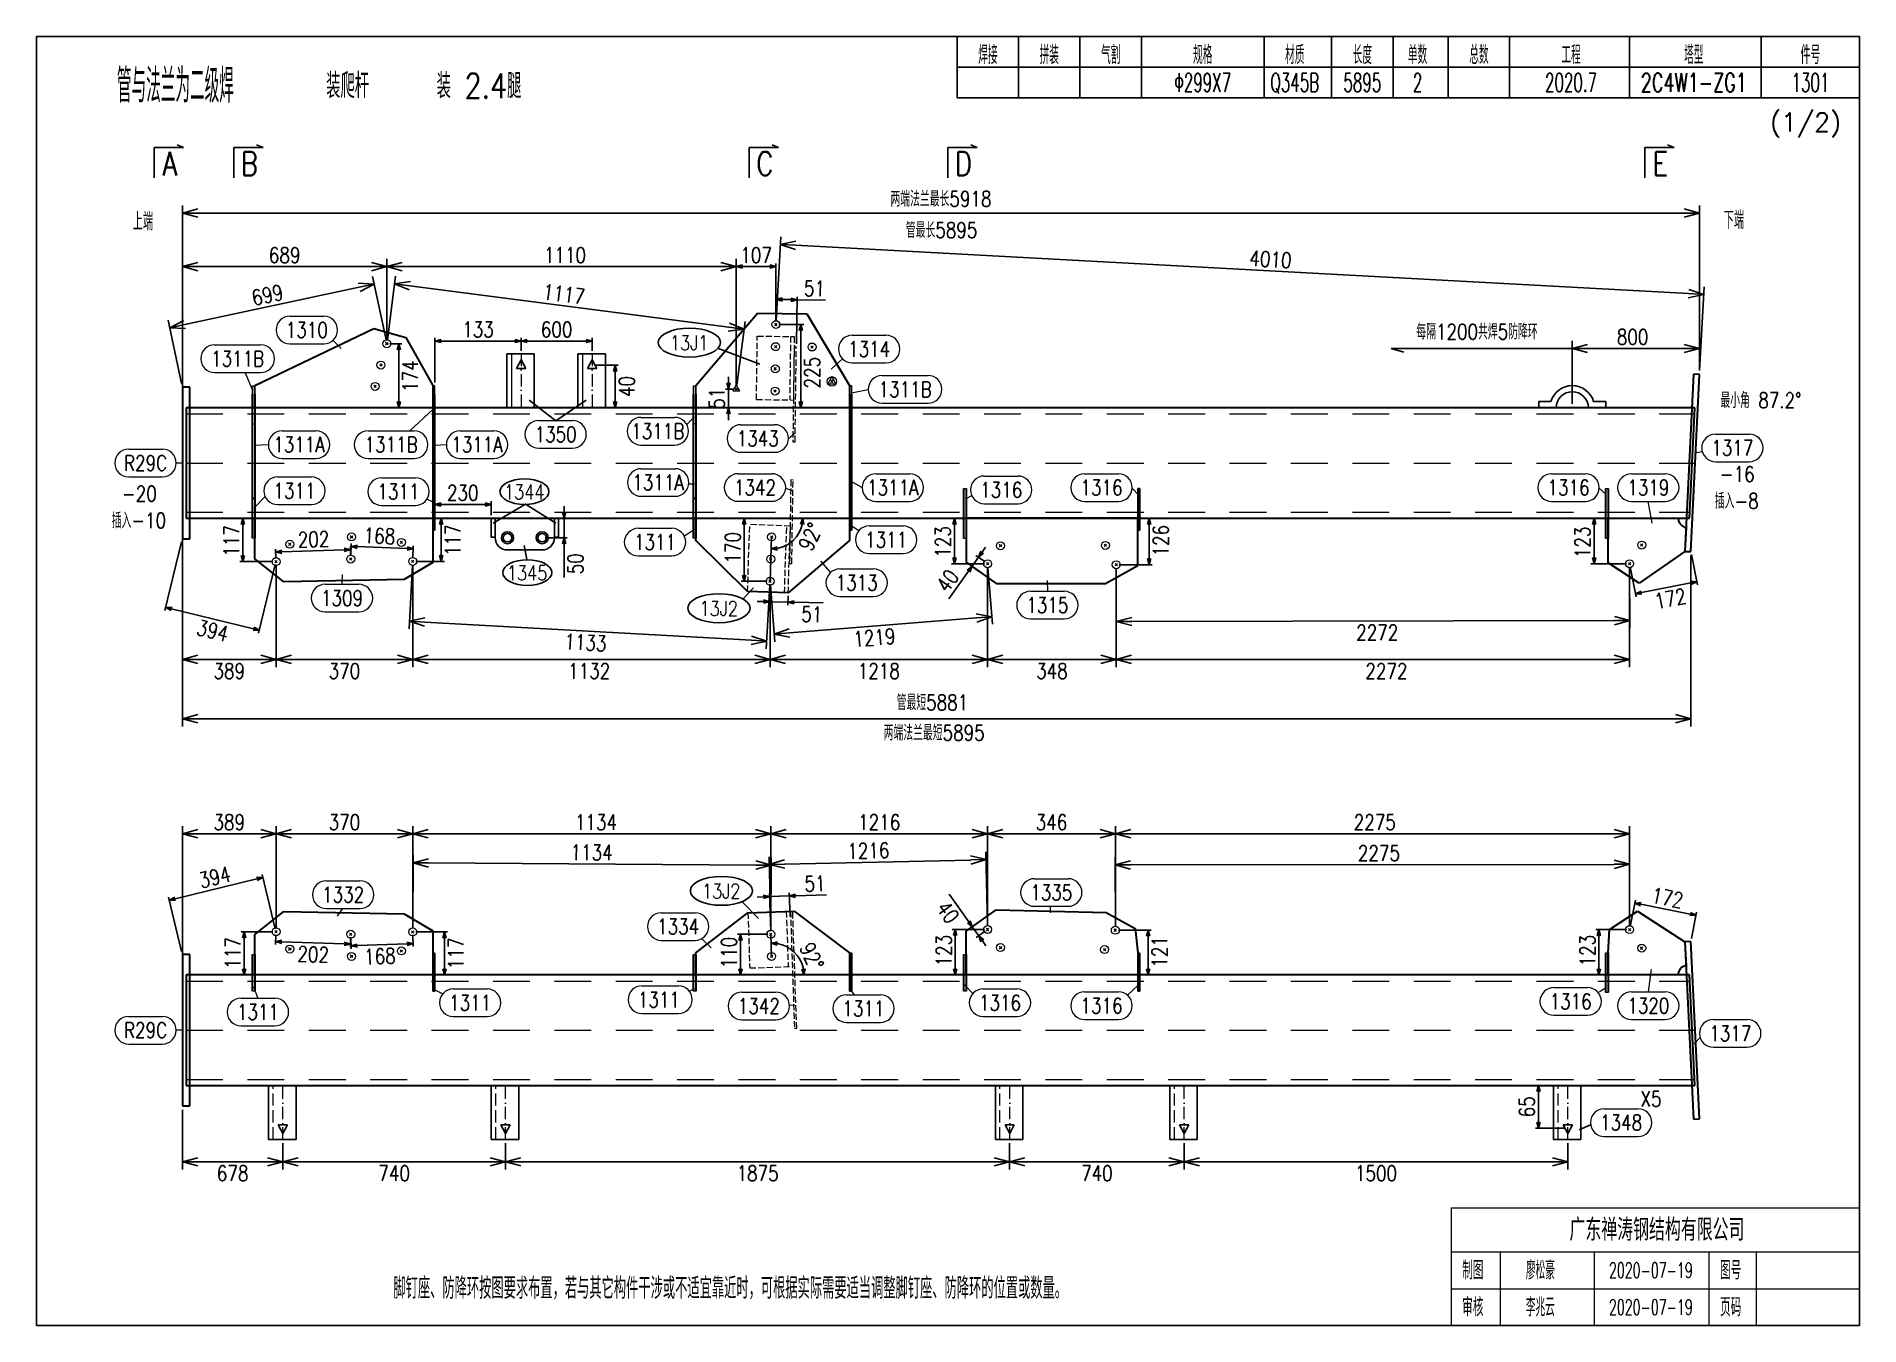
# Model space of a CAD drawing. Extents: x 154981 to 165753, y -86801 to -82885.
# Drawn here: x 156390.1 to 156687.1, y -83536.7 to -83326.7 of the extents above; entities that cross this region are included whole.
import ezdxf
from ezdxf.enums import TextEntityAlignment as Align

# ---------------------------------------------------------------- set-up
doc = ezdxf.new("R2010")
doc.units = 0
doc.header["$MEASUREMENT"] = 0
for name, pattern in [('虚线', [2.75, 2, -0.75]), ('长一点画线', [16.5, 10, -3, 0.5, -3]), ('长虚线', [10, 6, -4])]:
    doc.linetypes.add(name, pattern=pattern)
doc.layers.get('0').update_dxf_attribs({"linetype": 'CONTINUOUS', "lineweight": 25})
doc.layers.get('Defpoints').update_dxf_attribs({"linetype": 'CONTINUOUS'})
doc.layers.add('12', color=7, linetype='CONTINUOUS')
doc.layers.add('4', color=7, linetype='CONTINUOUS', lineweight=25)
doc.layers.add('5', color=7, linetype='CONTINUOUS', lineweight=25)
doc.styles.add('DimFont', font='simplex.shx', dxfattribs={"width": 0.8, "bigfont": 'gbhzfs.shx'})
doc.styles.get("Standard").update_dxf_attribs({"font": 'simplex.shx', "width": 0.7, "height": 3, "bigfont": 'gbhzfs.shx'})
doc.dimstyles.new('DHDxfDimStyleOpen30', dxfattribs={"dimtxt": 2.5, "dimasz": 2.5, "dimexe": 1.25, "dimexo": 0.625, "dimtad": 2, "dimtxsty": 'DimFont', "dimblk": 'OPEN30', "dimblk1": 'OPEN30', "dimblk2": 'OPEN30', "dimcen": 2.5, "dimadec": 0, "dimazin": 0, "dimtfac": 1, "dimtmove": 0, "dimatfit": 3, "dimfxl": 0, "dimarcsym": 0})

msp = doc.modelspace()

# ---------------------------------------------------------------- texts
at = {"layer": '4', "color": 1, "linetype": 'Continuous', "lineweight": 25}
for s, height, width, p in [('焊接', 3, 0.7, (156545.11666, -83329.66733)), ('拼装', 3, 0.7, (156555.11666, -83329.66733)), ('气割', 3, 0.7, (156565.11666, -83329.66733)), ('规格', 3, 0.7, (156580.11666, -83329.66733)), ('材质', 3, 0.7, (156595.11666, -83329.66733)), ('长度', 3, 0.7, (156606.11666, -83329.66733)), ('单数', 3, 0.7, (156615.11666, -83329.66733)), ('总数', 3, 0.7, (156625.11666, -83329.66733)), ('工程', 3, 0.7, (156640.11666, -83329.66733)), ('塔型', 3, 0.7, (156660.11666, -83329.66733)), ('件号', 3, 0.6, (156679.11666, -83329.66733)), ('管与法兰为二级焊', 5.5125, 0.6, (156412.7505, -83334.70342)), ('Φ299X7', 3, 0.6, (156580.11666, -83334.16733)), ('Q345B', 3, 0.6, (156595.11666, -83334.16733)), ('5895', 3, 0.6, (156606.11666, -83334.16733)), ('2', 3, 0.6, (156615.11666, -83334.16733)), ('2020.7', 3, 0.6, (156640.11666, -83334.16733)), ('2C4W1-ZG1', 3, 0.7, (156660.11666, -83334.16733)), ('1301', 3, 0.6, (156679.11666, -83334.16733))]:
    msp.add_text(s, height=height, dxfattribs=dict(at, width=width)).set_placement(p, align=Align.MIDDLE_CENTER)
at = {"layer": '4', "color": 2, "linetype": 'Continuous', "lineweight": 25}
msp.add_text('(1/2)', height=3, dxfattribs=at).set_placement((156678.31925, -83340.62772), align=Align.MIDDLE_CENTER)
at = {"layer": '4', "color": 1, "linetype": 'Continuous', "lineweight": 13}
msp.add_text('广东禅涛钢结构有限公司', height=3.6, dxfattribs=at).set_placement((156654.11666, -83521.06733), align=Align.MIDDLE_CENTER)
for s, height, width, p in [('制图', 3, 0.8, (156624.11666, -83527.66733)), ('廖松豪', 3, 0.7, (156635.11666, -83527.66733)), ('2020-07-19', 2.5, 0.6, (156653.11666, -83527.66733)), ('图号', 3, 0.8, (156666.11666, -83527.66733)), ('审核', 3, 0.8, (156624.11666, -83533.66733)), ('李兆云', 3, 0.7, (156635.11666, -83533.66733)), ('2020-07-19', 2.5, 0.6, (156653.11666, -83533.66733)), ('页码', 3, 0.8, (156666.11666, -83533.66733))]:
    msp.add_text(s, height=height, dxfattribs=dict(at, width=width)).set_placement(p, align=Align.MIDDLE_CENTER)
at = {"layer": '5', "color": 2, "linetype": 'Continuous', "lineweight": 18, "width": 0.8}
for s, height, p in [('装爬杆', 4.041576, (156440.80663, -83332.66449)), ('A', 3.84912, (156411.85823, -83345.45794)), ('B', 3.84912, (156424.80324, -83345.45794)), ('C', 3.84912, (156508.7766, -83345.45794)), ('D', 3.84912, (156541.15515, -83345.45794)), ('E', 3.84912, (156654.65674, -83345.45794)), ('上端', 2.88684, (156407.458, -83355.34658)), ('下端', 2.88684, (156666.6586, -83355.12885)), ('脚钉座、防降环按图要求布置，若与其它构件干涉或不适宜靠近时，可根据实际需要适当调整脚钉座、防降环的位置或数量。', 3.464208, (156503.13801, -83528.85026))]:
    msp.add_text(s, height=height, dxfattribs=at).set_placement(p, align=Align.TOP_CENTER)
for s, height, p in [('装 2.4腿', 4.041576, (156462.21735, -83334.70832)), ('13J1', 2.4, (156496.4498, -83376.59265)), ('最小角 87.2%%d', 2.5, (156671.04559, -83385.93846)), ('1350', 2.5, (156474.69135, -83391.48619)), ('1344', 2.4, (156469.57593, -83400.87486)), ('1345', 2.4, (156470.04224, -83414.06436)), ('13J2', 2.4, (156501.26246, -83419.865)), ('13J2', 2.4, (156501.66549, -83465.90961)), ('X5', 2.5, (156653.14083, -83499.76117)), ('1348', 2.5, (156648.2712, -83503.60851))]:
    msp.add_text(s, height=height, dxfattribs=at).set_placement(p, align=Align.MIDDLE_CENTER)
at = {"layer": '5', "color": 6, "linetype": 'Continuous', "lineweight": 18, "width": 0.8}
for s, p in [('管最长5895', (156537.57578, -83358.21278)), ('1310', (156434.16027, -83374.48725)), ('1314', (156525.76511, -83377.59527)), ('1311B', (156422.89172, -83379.16157)), ('1311B', (156531.62766, -83384.16157)), ('1311B', (156491.33494, -83390.97217)), ('1343', (156507.62766, -83392.16157)), ('1311A', (156432.89172, -83393.16157)), ('1311B', (156447.89172, -83393.16157)), ('1311A', (156461.89172, -83393.16157)), ('1317', (156666.40243, -83393.69293)), ('R29C', (156407.89172, -83396.16157)), ('1311', (156432.15626, -83400.67811)), ('1311', (156449.10369, -83400.80741)), ('1311A', (156491.39653, -83399.32699)), ('1342', (156507.17154, -83400.14593)), ('1311A', (156529.62766, -83400.16157)), ('1316', (156547.28963, -83400.52878)), ('1316', (156563.62766, -83400.16157)), ('1316', (156639.70614, -83400.16157)), ('1319', (156652.70614, -83400.16157)), ('1311', (156490.88688, -83409.04305)), ('1311', (156528.54933, -83408.65665)), ('1313', (156523.73851, -83415.6604)), ('1309', (156439.89172, -83418.16157)), ('1315', (156554.80862, -83419.30172)), ('管最短5881', (156536.08293, -83435.16056)), ('1332', (156440.07096, -83466.47655)), ('1335', (156555.44433, -83466.12266)), ('1334', (156494.65163, -83471.66868)), ('1311', (156460.77714, -83484.08595)), ('1311', (156491.52042, -83483.58412)), ('1342', (156507.799, -83484.61403)), ('1316', (156547.08729, -83484.08528)), ('1316', (156563.62766, -83484.55967)), ('1316', (156640.05736, -83483.86772)), ('1320', (156652.70614, -83484.55967)), ('1311', (156426.19784, -83485.58889)), ('1311', (156524.85305, -83485.03196)), ('R29C', (156407.89172, -83488.55967)), ('1317', (156666.05652, -83489.07228))]:
    msp.add_text(s, height=2.5, dxfattribs=at).set_placement(p, align=Align.MIDDLE_CENTER)
at = {"layer": '5', "color": 7, "linetype": 'Continuous', "lineweight": 18, "width": 0.8}
msp.add_text('每隔1200共焊5防降环', height=2.5, dxfattribs=at).set_placement((156624.79875, -83374.62773), align=Align.MIDDLE)
for s, p in [('-16', (156667.19478, -83397.96168)), ('-20', (156406.88838, -83401.14971)), ('插入-8', (156667.11432, -83402.33727)), ('插入-10', (156406.80792, -83405.52531))]:
    msp.add_text(s, height=2.5, dxfattribs=at).set_placement(p, align=Align.MIDDLE_CENTER)

# ---------------------------------------------------------------- blocks, each defined once
blk = doc.blocks.new('_OPEN30')
at = {"color": 0, "linetype": 'ByBlock', "lineweight": -2}
for p, q in [((-1, 0.27), (0, 0)), ((0, 0), (-1, -0.27)), ((0, 0), (-1, 0))]:
    blk.add_line(p, q, dxfattribs=at)
blk = doc.blocks.new('*D478')
at = {"layer": '5', "color": 3, "linetype": 'Continuous', "lineweight": -2}
for p, q in [((156508.54, -83466.84), (156507.54, -83466.87)), ((156509.73, -83472.42), (156509.52, -83466.3)), ((156509.54, -83466.8), (156512.78, -83466.69)), ((156512.89, -83470.04), (156512.76, -83466.19)), ((156513.78, -83466.66), (156518.84, -83466.48))]:
    blk.add_line(p, q, dxfattribs=at)
at = {"layer": 'Defpoints', "color": 0, "linetype": 'Continuous'}
for p in [(156512.78, -83466.69), (156512.91, -83470.54), (156509.75, -83472.92)]:
    blk.add_point(p, dxfattribs=at)
at = {"layer": '5', "color": 3, "linetype": 'Continuous', "lineweight": -2}
for p, rotation in [((156509.54, -83466.8), 1.963649655936157), ((156512.78, -83466.69), 181.9636496559361)]:
    blk.add_blockref('_OPEN30', p, dxfattribs=dict(at, rotation=rotation))
at = {"layer": '5', "color": 6, "linetype": 'Continuous', "lineweight": 18, "insert": (156516.96, -83464.67), "char_height": 2.5, "attachment_point": 5, "rotation": 1.9636, "line_spacing_factor": 0.6, "style": 'DimFont'}
blk.add_mtext('51', dxfattribs=at)
blk = doc.blocks.new('*D479')
at = {"layer": '5', "color": 3, "linetype": 'Continuous', "lineweight": -2}
for p, q in [((156565.88, -83471.64), (156565.88, -83455.31)), ((156568.38, -83456.56), (156647.16, -83456.56)), ((156649.66, -83471.54), (156649.66, -83455.31))]:
    blk.add_line(p, q, dxfattribs=at)
at = {"layer": 'Defpoints', "color": 0, "linetype": 'Continuous'}
for p in [(156649.66, -83456.56), (156565.88, -83472.26), (156649.66, -83472.16)]:
    blk.add_point(p, dxfattribs=at)
at = {"layer": '5', "color": 3, "linetype": 'Continuous', "lineweight": -2, "xscale": 2.5, "yscale": 2.5, "zscale": 2.5, "rotation": 180}
blk.add_blockref('_OPEN30', (156565.88, -83456.56), dxfattribs=at)
at = {"layer": '5', "color": 3, "linetype": 'Continuous', "lineweight": -2, "xscale": 2.5, "yscale": 2.5, "zscale": 2.5}
blk.add_blockref('_OPEN30', (156649.66, -83456.56), dxfattribs=at)
at = {"layer": '5', "color": 6, "linetype": 'Continuous', "lineweight": 18, "insert": (156608.14, -83454.68), "char_height": 2.5, "attachment_point": 5, "line_spacing_factor": 0.6, "style": 'DimFont'}
blk.add_mtext('2275', dxfattribs=at)
blk = doc.blocks.new('*D480')
at = {"layer": '5', "color": 3, "linetype": 'Continuous', "lineweight": -2}
for p, q in [((156545.07, -83471.52), (156545.07, -83455.31)), ((156547.57, -83456.56), (156563.38, -83456.56)), ((156565.88, -83471.64), (156565.88, -83455.31))]:
    blk.add_line(p, q, dxfattribs=at)
at = {"layer": 'Defpoints', "color": 0, "linetype": 'Continuous'}
for p in [(156565.88, -83456.56), (156545.07, -83472.15), (156565.88, -83472.26)]:
    blk.add_point(p, dxfattribs=at)
at = {"layer": '5', "color": 3, "linetype": 'Continuous', "lineweight": -2, "xscale": 2.5, "yscale": 2.5, "zscale": 2.5, "rotation": 180}
blk.add_blockref('_OPEN30', (156545.07, -83456.56), dxfattribs=at)
at = {"layer": '5', "color": 3, "linetype": 'Continuous', "lineweight": -2, "xscale": 2.5, "yscale": 2.5, "zscale": 2.5}
blk.add_blockref('_OPEN30', (156565.88, -83456.56), dxfattribs=at)
at = {"layer": '5', "color": 6, "linetype": 'Continuous', "lineweight": 18, "insert": (156555.47, -83454.68), "char_height": 2.5, "attachment_point": 5, "line_spacing_factor": 0.6, "style": 'DimFont'}
blk.add_mtext('346', dxfattribs=at)
blk = doc.blocks.new('*D481')
at = {"layer": '5', "color": 3, "linetype": 'Continuous', "lineweight": -2}
for p, q in [((156509.75, -83472.29), (156509.75, -83455.31)), ((156512.25, -83456.56), (156542.57, -83456.56)), ((156545.07, -83471.52), (156545.07, -83455.31))]:
    blk.add_line(p, q, dxfattribs=at)
at = {"layer": 'Defpoints', "color": 0, "linetype": 'Continuous'}
for p in [(156545.07, -83456.56), (156509.75, -83472.92), (156545.07, -83472.15)]:
    blk.add_point(p, dxfattribs=at)
at = {"layer": '5', "color": 3, "linetype": 'Continuous', "lineweight": -2, "xscale": 2.5, "yscale": 2.5, "zscale": 2.5, "rotation": 180}
blk.add_blockref('_OPEN30', (156509.75, -83456.56), dxfattribs=at)
at = {"layer": '5', "color": 3, "linetype": 'Continuous', "lineweight": -2, "xscale": 2.5, "yscale": 2.5, "zscale": 2.5}
blk.add_blockref('_OPEN30', (156545.07, -83456.56), dxfattribs=at)
at = {"layer": '5', "color": 6, "linetype": 'Continuous', "lineweight": 18, "insert": (156527.41, -83454.68), "char_height": 2.5, "attachment_point": 5, "line_spacing_factor": 0.6, "style": 'DimFont'}
blk.add_mtext('1216', dxfattribs=at)
blk = doc.blocks.new('*D482')
at = {"layer": '5', "color": 3, "linetype": 'Continuous', "lineweight": -2}
for p, q in [((156451.42, -83471.91), (156451.42, -83455.31)), ((156453.92, -83456.56), (156507.25, -83456.56)), ((156509.75, -83472.29), (156509.75, -83455.31))]:
    blk.add_line(p, q, dxfattribs=at)
at = {"layer": 'Defpoints', "color": 0, "linetype": 'Continuous'}
for p in [(156509.75, -83456.56), (156451.42, -83472.54), (156509.75, -83472.92)]:
    blk.add_point(p, dxfattribs=at)
at = {"layer": '5', "color": 3, "linetype": 'Continuous', "lineweight": -2, "xscale": 2.5, "yscale": 2.5, "zscale": 2.5, "rotation": 180}
blk.add_blockref('_OPEN30', (156451.42, -83456.56), dxfattribs=at)
at = {"layer": '5', "color": 3, "linetype": 'Continuous', "lineweight": -2, "xscale": 2.5, "yscale": 2.5, "zscale": 2.5}
blk.add_blockref('_OPEN30', (156509.75, -83456.56), dxfattribs=at)
at = {"layer": '5', "color": 6, "linetype": 'Continuous', "lineweight": 18, "insert": (156481.27, -83454.68), "char_height": 2.5, "attachment_point": 5, "line_spacing_factor": 0.6, "style": 'DimFont'}
blk.add_mtext('1134', dxfattribs=at)
blk = doc.blocks.new('*D483')
at = {"layer": '5', "color": 3, "linetype": 'Continuous', "lineweight": -2}
for p, q in [((156429.15, -83471.88), (156429.15, -83455.31)), ((156431.65, -83456.56), (156448.92, -83456.56)), ((156451.42, -83471.91), (156451.42, -83455.31))]:
    blk.add_line(p, q, dxfattribs=at)
at = {"layer": 'Defpoints', "color": 0, "linetype": 'Continuous'}
for p in [(156451.42, -83456.56), (156429.15, -83472.51), (156451.42, -83472.54)]:
    blk.add_point(p, dxfattribs=at)
at = {"layer": '5', "color": 3, "linetype": 'Continuous', "lineweight": -2, "xscale": 2.5, "yscale": 2.5, "zscale": 2.5, "rotation": 180}
blk.add_blockref('_OPEN30', (156429.15, -83456.56), dxfattribs=at)
at = {"layer": '5', "color": 3, "linetype": 'Continuous', "lineweight": -2, "xscale": 2.5, "yscale": 2.5, "zscale": 2.5}
blk.add_blockref('_OPEN30', (156451.42, -83456.56), dxfattribs=at)
at = {"layer": '5', "color": 6, "linetype": 'Continuous', "lineweight": 18, "insert": (156440.28, -83454.68), "char_height": 2.5, "attachment_point": 5, "line_spacing_factor": 0.6, "style": 'DimFont'}
blk.add_mtext('370', dxfattribs=at)
blk = doc.blocks.new('*D484')
at = {"layer": '5', "color": 3, "linetype": 'Continuous', "lineweight": -2}
for p, q in [((156413.89, -83487.93), (156413.89, -83455.31)), ((156416.39, -83456.56), (156426.65, -83456.56)), ((156429.15, -83471.88), (156429.15, -83455.31))]:
    blk.add_line(p, q, dxfattribs=at)
at = {"layer": 'Defpoints', "color": 0, "linetype": 'Continuous'}
for p in [(156429.15, -83456.56), (156429.15, -83472.51), (156413.89, -83488.56)]:
    blk.add_point(p, dxfattribs=at)
at = {"layer": '5', "color": 3, "linetype": 'Continuous', "lineweight": -2, "xscale": 2.5, "yscale": 2.5, "zscale": 2.5, "rotation": 180}
blk.add_blockref('_OPEN30', (156413.89, -83456.56), dxfattribs=at)
at = {"layer": '5', "color": 3, "linetype": 'Continuous', "lineweight": -2, "xscale": 2.5, "yscale": 2.5, "zscale": 2.5}
blk.add_blockref('_OPEN30', (156429.15, -83456.56), dxfattribs=at)
at = {"layer": '5', "color": 6, "linetype": 'Continuous', "lineweight": 18, "insert": (156421.52, -83454.68), "char_height": 2.5, "attachment_point": 5, "line_spacing_factor": 0.6, "style": 'DimFont'}
blk.add_mtext('389', dxfattribs=at)
blk = doc.blocks.new('*D485')
at = {"layer": '5', "color": 3, "linetype": 'Continuous', "lineweight": -2}
for p, q in [((156565.88, -83471.64), (156565.86, -83460.38)), ((156568.37, -83461.63), (156647.15, -83461.54)), ((156649.66, -83471.54), (156649.65, -83460.28))]:
    blk.add_line(p, q, dxfattribs=at)
at = {"layer": 'Defpoints', "color": 0, "linetype": 'Continuous'}
for p in [(156649.65, -83461.53), (156565.88, -83472.26), (156649.66, -83472.16)]:
    blk.add_point(p, dxfattribs=at)
at = {"layer": '5', "color": 3, "linetype": 'Continuous', "lineweight": -2, "xscale": 2.5, "yscale": 2.5, "zscale": 2.5}
for p, rotation in [((156565.87, -83461.63), 180.0654154288701), ((156649.65, -83461.53), 0.06541542887015028)]:
    blk.add_blockref('_OPEN30', p, dxfattribs=dict(at, rotation=rotation))
at = {"layer": '5', "color": 6, "linetype": 'Continuous', "lineweight": 18, "insert": (156608.82, -83459.71), "char_height": 2.5, "attachment_point": 5, "rotation": 0.0654, "line_spacing_factor": 0.6, "style": 'DimFont'}
blk.add_mtext('2275', dxfattribs=at)
blk = doc.blocks.new('*D486')
at = {"layer": '5', "color": 3, "linetype": 'Continuous', "lineweight": -2}
for p, q in [((156545.05, -83471.52), (156544.79, -83459.52)), ((156509.74, -83472.29), (156509.47, -83460.29)), ((156512, -83461.49), (156542.32, -83460.83))]:
    blk.add_line(p, q, dxfattribs=at)
at = {"layer": 'Defpoints', "color": 0, "linetype": 'Continuous'}
for p in [(156544.82, -83460.77), (156509.75, -83472.92), (156545.07, -83472.15)]:
    blk.add_point(p, dxfattribs=at)
at = {"layer": '5', "color": 3, "linetype": 'Continuous', "lineweight": -2, "xscale": 2.5, "yscale": 2.5, "zscale": 2.5}
for p, rotation in [((156509.5, -83461.54), 181.2456171344733), ((156544.82, -83460.77), 1.245617134473337)]:
    blk.add_blockref('_OPEN30', p, dxfattribs=dict(at, rotation=rotation))
at = {"layer": '5', "color": 6, "linetype": 'Continuous', "lineweight": 18, "insert": (156525.64, -83459.31), "char_height": 2.5, "attachment_point": 5, "rotation": 1.2456, "line_spacing_factor": 0.6, "style": 'DimFont'}
blk.add_mtext('1216', dxfattribs=at)
blk = doc.blocks.new('*D487')
at = {"layer": '5', "color": 3, "linetype": 'Continuous', "lineweight": -2}
for p, q in [((156451.42, -83471.91), (156451.5, -83460.04)), ((156453.99, -83461.31), (156507.32, -83461.65)), ((156509.75, -83472.29), (156509.83, -83460.42))]:
    blk.add_line(p, q, dxfattribs=at)
at = {"layer": 'Defpoints', "color": 0, "linetype": 'Continuous'}
for p in [(156509.82, -83461.67), (156451.42, -83472.54), (156509.75, -83472.92)]:
    blk.add_point(p, dxfattribs=at)
at = {"layer": '5', "color": 3, "linetype": 'Continuous', "lineweight": -2, "xscale": 2.5, "yscale": 2.5, "zscale": 2.5}
for p, rotation in [((156451.49, -83461.29), 179.6278500258599), ((156509.82, -83461.67), 359.6278500258599)]:
    blk.add_blockref('_OPEN30', p, dxfattribs=dict(at, rotation=rotation))
at = {"layer": '5', "color": 6, "linetype": 'Continuous', "lineweight": 18, "insert": (156480.56, -83459.6), "char_height": 2.5, "attachment_point": 5, "rotation": 359.6279, "line_spacing_factor": 0.6, "style": 'DimFont'}
blk.add_mtext('1134', dxfattribs=at)
blk = doc.blocks.new('*D488')
at = {"layer": '5', "color": 3, "linetype": 'Continuous', "lineweight": -2}
for p, q in [((156649.16, -83472.16), (156644.17, -83472.16)), ((156644.67, -83478.56), (156644.67, -83473.16)), ((156649.16, -83479.56), (156644.17, -83479.56))]:
    blk.add_line(p, q, dxfattribs=at)
at = {"layer": 'Defpoints', "color": 0, "linetype": 'Continuous'}
for p in [(156644.67, -83472.16), (156649.66, -83472.16), (156649.66, -83479.56)]:
    blk.add_point(p, dxfattribs=at)
at = {"layer": '5', "color": 3, "linetype": 'Continuous', "lineweight": -2}
for p, rotation in [((156644.67, -83472.16), 90), ((156644.67, -83479.56), 270)]:
    blk.add_blockref('_OPEN30', p, dxfattribs=dict(at, rotation=rotation))
at = {"layer": '5', "color": 6, "linetype": 'Continuous', "lineweight": 18, "insert": (156642.8, -83475.6), "char_height": 2.5, "attachment_point": 5, "rotation": 90, "line_spacing_factor": 0.6, "style": 'DimFont'}
blk.add_mtext('123', dxfattribs=at)
blk = doc.blocks.new('*D489')
at = {"layer": '5', "color": 3, "linetype": 'Continuous', "lineweight": -2}
for p, q in [((156566.38, -83472.26), (156571.71, -83472.26)), ((156571.21, -83478.56), (156571.21, -83473.26)), ((156566.38, -83479.56), (156571.71, -83479.56))]:
    blk.add_line(p, q, dxfattribs=at)
at = {"layer": 'Defpoints', "color": 0, "linetype": 'Continuous'}
for p in [(156565.88, -83472.26), (156571.21, -83472.26), (156565.88, -83479.56)]:
    blk.add_point(p, dxfattribs=at)
at = {"layer": '5', "color": 3, "linetype": 'Continuous', "lineweight": -2}
for p, rotation in [((156571.21, -83472.26), 90), ((156571.21, -83479.56), 270)]:
    blk.add_blockref('_OPEN30', p, dxfattribs=dict(at, rotation=rotation))
at = {"layer": '5', "color": 6, "linetype": 'Continuous', "lineweight": 18, "insert": (156573.09, -83475.79), "char_height": 2.5, "attachment_point": 5, "rotation": 90, "line_spacing_factor": 0.6, "style": 'DimFont'}
blk.add_mtext('121', dxfattribs=at)
blk = doc.blocks.new('*D490')
at = {"layer": '5', "color": 3, "linetype": 'Continuous', "lineweight": -2}
for p, q in [((156544.57, -83472.15), (156539.3, -83472.15)), ((156539.8, -83478.56), (156539.8, -83473.15)), ((156544.57, -83479.56), (156539.3, -83479.56))]:
    blk.add_line(p, q, dxfattribs=at)
at = {"layer": 'Defpoints', "color": 0, "linetype": 'Continuous'}
for p in [(156539.8, -83472.15), (156545.07, -83472.15), (156545.07, -83479.56)]:
    blk.add_point(p, dxfattribs=at)
at = {"layer": '5', "color": 3, "linetype": 'Continuous', "lineweight": -2}
for p, rotation in [((156539.8, -83472.15), 90), ((156539.8, -83479.56), 270)]:
    blk.add_blockref('_OPEN30', p, dxfattribs=dict(at, rotation=rotation))
at = {"layer": '5', "color": 6, "linetype": 'Continuous', "lineweight": 18, "insert": (156537.93, -83475.6), "char_height": 2.5, "attachment_point": 5, "rotation": 90, "line_spacing_factor": 0.6, "style": 'DimFont'}
blk.add_mtext('123', dxfattribs=at)
blk = doc.blocks.new('*D491')
at = {"layer": '5', "color": 3, "linetype": 'Continuous', "lineweight": -2}
for p, q in [((156509.25, -83472.92), (156504.31, -83472.92)), ((156504.81, -83478.56), (156504.81, -83473.92)), ((156509.25, -83479.56), (156504.31, -83479.56))]:
    blk.add_line(p, q, dxfattribs=at)
at = {"layer": 'Defpoints', "color": 0, "linetype": 'Continuous'}
for p in [(156504.81, -83472.92), (156509.75, -83472.92), (156509.75, -83479.56)]:
    blk.add_point(p, dxfattribs=at)
at = {"layer": '5', "color": 3, "linetype": 'Continuous', "lineweight": -2}
for p, rotation in [((156504.81, -83472.92), 90), ((156504.81, -83479.56), 270)]:
    blk.add_blockref('_OPEN30', p, dxfattribs=dict(at, rotation=rotation))
at = {"layer": '5', "color": 6, "linetype": 'Continuous', "lineweight": 18, "insert": (156502.94, -83475.92), "char_height": 2.5, "attachment_point": 5, "rotation": 90, "line_spacing_factor": 0.6, "style": 'DimFont'}
blk.add_mtext('110', dxfattribs=at)
blk = doc.blocks.new('*D492')
at = {"layer": '5', "color": 3, "linetype": 'Continuous', "lineweight": -2}
for p, q in [((156451.92, -83472.54), (156457.07, -83472.54)), ((156456.57, -83478.56), (156456.57, -83473.54)), ((156451.92, -83479.56), (156457.07, -83479.56))]:
    blk.add_line(p, q, dxfattribs=at)
at = {"layer": 'Defpoints', "color": 0, "linetype": 'Continuous'}
for p in [(156451.42, -83472.54), (156456.57, -83472.54), (156451.42, -83479.56)]:
    blk.add_point(p, dxfattribs=at)
at = {"layer": '5', "color": 3, "linetype": 'Continuous', "lineweight": -2}
for p, rotation in [((156456.57, -83472.54), 90), ((156456.57, -83479.56), 270)]:
    blk.add_blockref('_OPEN30', p, dxfattribs=dict(at, rotation=rotation))
at = {"layer": '5', "color": 6, "linetype": 'Continuous', "lineweight": 18, "insert": (156458.44, -83476.06), "char_height": 2.5, "attachment_point": 5, "rotation": 90, "line_spacing_factor": 0.6, "style": 'DimFont'}
blk.add_mtext('117', dxfattribs=at)
blk = doc.blocks.new('*D493')
at = {"layer": '5', "color": 3, "linetype": 'Continuous', "lineweight": -2}
for p, q in [((156428.65, -83472.51), (156423.47, -83472.51)), ((156423.97, -83478.56), (156423.97, -83473.51)), ((156428.65, -83479.56), (156423.47, -83479.56))]:
    blk.add_line(p, q, dxfattribs=at)
at = {"layer": 'Defpoints', "color": 0, "linetype": 'Continuous'}
for p in [(156423.97, -83472.51), (156429.15, -83472.51), (156429.15, -83479.56)]:
    blk.add_point(p, dxfattribs=at)
at = {"layer": '5', "color": 3, "linetype": 'Continuous', "lineweight": -2}
for p, rotation in [((156423.97, -83472.51), 90), ((156423.97, -83479.56), 270)]:
    blk.add_blockref('_OPEN30', p, dxfattribs=dict(at, rotation=rotation))
at = {"layer": '5', "color": 6, "linetype": 'Continuous', "lineweight": 18, "insert": (156422.1, -83475.99), "char_height": 2.5, "attachment_point": 5, "rotation": 90, "line_spacing_factor": 0.6, "style": 'DimFont'}
blk.add_mtext('117', dxfattribs=at)
blk = doc.blocks.new('*D494')
at = {"layer": '5', "color": 3, "linetype": 'Continuous', "lineweight": -2}
for p, q in [((156649.76, -83471.67), (156650.61, -83467.36)), ((156651.49, -83468.05), (156659.51, -83469.63)), ((156659.74, -83473.64), (156660.58, -83469.33))]:
    blk.add_line(p, q, dxfattribs=at)
at = {"layer": 'Defpoints', "color": 0, "linetype": 'Continuous'}
for p in [(156660.49, -83469.82), (156649.66, -83472.16), (156659.64, -83474.13)]:
    blk.add_point(p, dxfattribs=at)
at = {"layer": '5', "color": 3, "linetype": 'Continuous', "lineweight": -2}
for p, rotation in [((156650.51, -83467.85), 168.8656846305238), ((156660.49, -83469.82), 348.8656846305238)]:
    blk.add_blockref('_OPEN30', p, dxfattribs=dict(at, rotation=rotation))
at = {"layer": '5', "color": 6, "linetype": 'Continuous', "lineweight": 18, "insert": (156655.82, -83466.99), "char_height": 2.5, "attachment_point": 5, "rotation": 348.8657, "line_spacing_factor": 0.6, "style": 'DimFont'}
blk.add_mtext('172', dxfattribs=at)
blk = doc.blocks.new('*D495')
at = {"layer": '5', "color": 3, "linetype": 'Continuous', "lineweight": -2}
for p, q in [((156426.03, -83463.9), (156412.71, -83467.13)), ((156429.03, -83472.02), (156426.88, -83463.17)), ((156413.77, -83475.73), (156411.62, -83466.88))]:
    blk.add_line(p, q, dxfattribs=at)
at = {"layer": 'Defpoints', "color": 0, "linetype": 'Continuous'}
for p in [(156411.74, -83467.37), (156429.15, -83472.51), (156413.89, -83476.22)]:
    blk.add_point(p, dxfattribs=at)
at = {"layer": '5', "color": 3, "linetype": 'Continuous', "lineweight": -2}
for p, rotation in [((156427, -83463.66), 13.66269196808648), ((156411.74, -83467.37), 193.6626919680865)]:
    blk.add_blockref('_OPEN30', p, dxfattribs=dict(at, rotation=rotation))
at = {"layer": '5', "color": 6, "linetype": 'Continuous', "lineweight": 18, "insert": (156419.17, -83463.63), "char_height": 2.5, "attachment_point": 5, "rotation": 13.6627, "line_spacing_factor": 0.6, "style": 'DimFont'}
blk.add_mtext('394', dxfattribs=at)
blk = doc.blocks.new('板孔21.5')
at = {"layer": '5', "color": 7, "linetype": 'Continuous', "lineweight": 13}
for p, q in [((-0.3, -0.3), (0.3, 0.3)), ((0.3, -0.3), (-0.3, 0.3))]:
    blk.add_line(p, q, dxfattribs=at)
blk.add_circle((0, 0), 1, dxfattribs=at)
blk = doc.blocks.new('*D496')
at = {"layer": '5', "color": 3, "linetype": 'Continuous', "lineweight": -2}
for p, q in [((156509.61, -83415.91), (156509.54, -83419.26)), ((156512.56, -83417.82), (156512.53, -83419.33)), ((156508.55, -83418.74), (156507.55, -83418.72)), ((156509.55, -83418.76), (156512.54, -83418.83)), ((156513.54, -83418.85), (156518.3, -83418.96))]:
    blk.add_line(p, q, dxfattribs=at)
at = {"layer": 'Defpoints', "color": 0, "linetype": 'Continuous'}
for p in [(156509.63, -83415.41), (156512.57, -83417.32), (156512.54, -83418.83)]:
    blk.add_point(p, dxfattribs=at)
at = {"layer": '5', "color": 3, "linetype": 'Continuous', "lineweight": -2}
for p, rotation in [((156509.55, -83418.76), 358.7233722194662), ((156512.54, -83418.83), 178.7233722194662)]:
    blk.add_blockref('_OPEN30', p, dxfattribs=dict(at, rotation=rotation))
at = {"layer": '5', "color": 6, "linetype": 'Continuous', "lineweight": 18, "insert": (156516.44, -83420.79), "char_height": 2.5, "attachment_point": 5, "rotation": 358.7234, "line_spacing_factor": 0.6, "style": 'DimFont'}
blk.add_mtext('51', dxfattribs=at)
blk = doc.blocks.new('*D497')
at = {"layer": '5', "color": 3, "linetype": 'Continuous', "lineweight": -2}
for p, q in [((156510.59, -83373.09), (156510.64, -83369.01)), ((156511.64, -83369.52), (156513.02, -83369.54)), ((156513.92, -83376.75), (156514.03, -83369.06)), ((156514.02, -83369.56), (156518.65, -83369.62))]:
    blk.add_line(p, q, dxfattribs=at)
at = {"layer": 'Defpoints', "color": 0, "linetype": 'Continuous'}
for p in [(156514.02, -83369.56), (156510.58, -83373.59), (156513.92, -83377.25)]:
    blk.add_point(p, dxfattribs=at)
at = {"layer": '5', "color": 3, "linetype": 'Continuous', "lineweight": -2}
for p, rotation in [((156510.64, -83369.51), 179.2444010138974), ((156514.02, -83369.56), 359.2444010138975)]:
    blk.add_blockref('_OPEN30', p, dxfattribs=dict(at, rotation=rotation))
at = {"layer": '5', "color": 6, "linetype": 'Continuous', "lineweight": 18, "insert": (156516.86, -83367.72), "char_height": 2.5, "attachment_point": 5, "rotation": 359.2444, "line_spacing_factor": 0.6, "style": 'DimFont'}
blk.add_mtext('51', dxfattribs=at)
blk = doc.blocks.new('*D498')
at = {"layer": '5', "color": 3, "linetype": 'Continuous', "lineweight": -2}
for p, q in [((156566.02, -83413.35), (156566.02, -83429.41)), ((156649.66, -83413.18), (156649.66, -83429.41)), ((156568.52, -83428.16), (156647.16, -83428.16))]:
    blk.add_line(p, q, dxfattribs=at)
at = {"layer": 'Defpoints', "color": 0, "linetype": 'Continuous'}
for p in [(156566.02, -83412.72), (156649.66, -83412.56), (156649.66, -83428.16)]:
    blk.add_point(p, dxfattribs=at)
at = {"layer": '5', "color": 3, "linetype": 'Continuous', "lineweight": -2, "xscale": 2.5, "yscale": 2.5, "zscale": 2.5, "rotation": 180}
blk.add_blockref('_OPEN30', (156566.02, -83428.16), dxfattribs=at)
at = {"layer": '5', "color": 3, "linetype": 'Continuous', "lineweight": -2, "xscale": 2.5, "yscale": 2.5, "zscale": 2.5}
blk.add_blockref('_OPEN30', (156649.66, -83428.16), dxfattribs=at)
at = {"layer": '5', "color": 6, "linetype": 'Continuous', "lineweight": 18, "insert": (156610.04, -83430.04), "char_height": 2.5, "attachment_point": 5, "line_spacing_factor": 0.6, "style": 'DimFont'}
blk.add_mtext('2272', dxfattribs=at)
blk = doc.blocks.new('*D499')
at = {"layer": '5', "color": 3, "linetype": 'Continuous', "lineweight": -2}
for p, q in [((156545.07, -83413.2), (156545.07, -83429.41)), ((156566.02, -83413.35), (156566.02, -83429.41)), ((156547.57, -83428.16), (156563.52, -83428.16))]:
    blk.add_line(p, q, dxfattribs=at)
at = {"layer": 'Defpoints', "color": 0, "linetype": 'Continuous'}
for p in [(156545.07, -83412.57), (156566.02, -83412.72), (156566.02, -83428.16)]:
    blk.add_point(p, dxfattribs=at)
at = {"layer": '5', "color": 3, "linetype": 'Continuous', "lineweight": -2, "xscale": 2.5, "yscale": 2.5, "zscale": 2.5, "rotation": 180}
blk.add_blockref('_OPEN30', (156545.07, -83428.16), dxfattribs=at)
at = {"layer": '5', "color": 3, "linetype": 'Continuous', "lineweight": -2, "xscale": 2.5, "yscale": 2.5, "zscale": 2.5}
blk.add_blockref('_OPEN30', (156566.02, -83428.16), dxfattribs=at)
at = {"layer": '5', "color": 6, "linetype": 'Continuous', "lineweight": 18, "insert": (156555.55, -83430.04), "char_height": 2.5, "attachment_point": 5, "line_spacing_factor": 0.6, "style": 'DimFont'}
blk.add_mtext('348', dxfattribs=at)
blk = doc.blocks.new('*D500')
at = {"layer": '5', "color": 3, "linetype": 'Continuous', "lineweight": -2}
for p, q in [((156545.07, -83413.2), (156545.07, -83429.41)), ((156509.63, -83416.04), (156509.63, -83429.41)), ((156512.13, -83428.16), (156542.57, -83428.16))]:
    blk.add_line(p, q, dxfattribs=at)
at = {"layer": 'Defpoints', "color": 0, "linetype": 'Continuous'}
for p in [(156509.63, -83415.41), (156545.07, -83412.57), (156545.07, -83428.16)]:
    blk.add_point(p, dxfattribs=at)
at = {"layer": '5', "color": 3, "linetype": 'Continuous', "lineweight": -2, "xscale": 2.5, "yscale": 2.5, "zscale": 2.5, "rotation": 180}
blk.add_blockref('_OPEN30', (156509.63, -83428.16), dxfattribs=at)
at = {"layer": '5', "color": 3, "linetype": 'Continuous', "lineweight": -2, "xscale": 2.5, "yscale": 2.5, "zscale": 2.5}
blk.add_blockref('_OPEN30', (156545.07, -83428.16), dxfattribs=at)
at = {"layer": '5', "color": 6, "linetype": 'Continuous', "lineweight": 18, "insert": (156527.35, -83430.04), "char_height": 2.5, "attachment_point": 5, "line_spacing_factor": 0.6, "style": 'DimFont'}
blk.add_mtext('1218', dxfattribs=at)
blk = doc.blocks.new('*D501')
at = {"layer": '5', "color": 3, "linetype": 'Continuous', "lineweight": -2}
for p, q in [((156451.42, -83412.81), (156451.42, -83429.41)), ((156509.63, -83416.04), (156509.63, -83429.41)), ((156453.92, -83428.16), (156507.13, -83428.16))]:
    blk.add_line(p, q, dxfattribs=at)
at = {"layer": 'Defpoints', "color": 0, "linetype": 'Continuous'}
for p in [(156451.42, -83412.18), (156509.63, -83415.41), (156509.63, -83428.16)]:
    blk.add_point(p, dxfattribs=at)
at = {"layer": '5', "color": 3, "linetype": 'Continuous', "lineweight": -2, "xscale": 2.5, "yscale": 2.5, "zscale": 2.5, "rotation": 180}
blk.add_blockref('_OPEN30', (156451.42, -83428.16), dxfattribs=at)
at = {"layer": '5', "color": 3, "linetype": 'Continuous', "lineweight": -2, "xscale": 2.5, "yscale": 2.5, "zscale": 2.5}
blk.add_blockref('_OPEN30', (156509.63, -83428.16), dxfattribs=at)
at = {"layer": '5', "color": 6, "linetype": 'Continuous', "lineweight": 18, "insert": (156480.16, -83430.04), "char_height": 2.5, "attachment_point": 5, "line_spacing_factor": 0.6, "style": 'DimFont'}
blk.add_mtext('1132', dxfattribs=at)
blk = doc.blocks.new('*D502')
at = {"layer": '5', "color": 3, "linetype": 'Continuous', "lineweight": -2}
for p, q in [((156429.15, -83412.84), (156429.15, -83429.41)), ((156451.42, -83412.81), (156451.42, -83429.41)), ((156431.65, -83428.16), (156448.92, -83428.16))]:
    blk.add_line(p, q, dxfattribs=at)
at = {"layer": 'Defpoints', "color": 0, "linetype": 'Continuous'}
for p in [(156429.15, -83412.21), (156451.42, -83412.18), (156451.42, -83428.16)]:
    blk.add_point(p, dxfattribs=at)
at = {"layer": '5', "color": 3, "linetype": 'Continuous', "lineweight": -2, "xscale": 2.5, "yscale": 2.5, "zscale": 2.5, "rotation": 180}
blk.add_blockref('_OPEN30', (156429.15, -83428.16), dxfattribs=at)
at = {"layer": '5', "color": 3, "linetype": 'Continuous', "lineweight": -2, "xscale": 2.5, "yscale": 2.5, "zscale": 2.5}
blk.add_blockref('_OPEN30', (156451.42, -83428.16), dxfattribs=at)
at = {"layer": '5', "color": 6, "linetype": 'Continuous', "lineweight": 18, "insert": (156440.28, -83430.04), "char_height": 2.5, "attachment_point": 5, "line_spacing_factor": 0.6, "style": 'DimFont'}
blk.add_mtext('370', dxfattribs=at)
blk = doc.blocks.new('*D503')
at = {"layer": '5', "color": 3, "linetype": 'Continuous', "lineweight": -2}
for p, q in [((156413.89, -83396.79), (156413.89, -83429.41)), ((156429.15, -83412.84), (156429.15, -83429.41)), ((156416.39, -83428.16), (156426.65, -83428.16))]:
    blk.add_line(p, q, dxfattribs=at)
at = {"layer": 'Defpoints', "color": 0, "linetype": 'Continuous'}
for p in [(156413.89, -83396.16), (156429.15, -83412.21), (156429.15, -83428.16)]:
    blk.add_point(p, dxfattribs=at)
at = {"layer": '5', "color": 3, "linetype": 'Continuous', "lineweight": -2, "xscale": 2.5, "yscale": 2.5, "zscale": 2.5, "rotation": 180}
blk.add_blockref('_OPEN30', (156413.89, -83428.16), dxfattribs=at)
at = {"layer": '5', "color": 3, "linetype": 'Continuous', "lineweight": -2, "xscale": 2.5, "yscale": 2.5, "zscale": 2.5}
blk.add_blockref('_OPEN30', (156429.15, -83428.16), dxfattribs=at)
at = {"layer": '5', "color": 6, "linetype": 'Continuous', "lineweight": 18, "insert": (156421.52, -83430.04), "char_height": 2.5, "attachment_point": 5, "line_spacing_factor": 0.6, "style": 'DimFont'}
blk.add_mtext('389', dxfattribs=at)
blk = doc.blocks.new('*D504')
at = {"layer": '5', "color": 3, "linetype": 'Continuous', "lineweight": -2}
for p, q in [((156504.13, -83383.6), (156504.13, -83363.66)), ((156505.13, -83364.16), (156509.58, -83364.16)), ((156510.58, -83373.09), (156510.58, -83363.66))]:
    blk.add_line(p, q, dxfattribs=at)
at = {"layer": 'Defpoints', "color": 0, "linetype": 'Continuous'}
for p in [(156510.58, -83364.16), (156510.58, -83373.59), (156504.13, -83384.1)]:
    blk.add_point(p, dxfattribs=at)
at = {"layer": '5', "color": 3, "linetype": 'Continuous', "lineweight": -2, "rotation": 180}
blk.add_blockref('_OPEN30', (156504.13, -83364.16), dxfattribs=at)
at = {"layer": '5', "color": 3, "linetype": 'Continuous', "lineweight": -2}
blk.add_blockref('_OPEN30', (156510.58, -83364.16), dxfattribs=at)
at = {"layer": '5', "color": 6, "linetype": 'Continuous', "lineweight": 18, "insert": (156507.36, -83362.29), "char_height": 2.5, "attachment_point": 5, "line_spacing_factor": 0.6, "style": 'DimFont'}
blk.add_mtext('107', dxfattribs=at)
blk = doc.blocks.new('*D505')
at = {"layer": '5', "color": 3, "linetype": 'Continuous', "lineweight": -2}
for p, q in [((156447.2, -83376.09), (156447.2, -83362.91)), ((156449.7, -83364.16), (156501.63, -83364.16)), ((156504.13, -83383.47), (156504.13, -83362.91))]:
    blk.add_line(p, q, dxfattribs=at)
at = {"layer": 'Defpoints', "color": 0, "linetype": 'Continuous'}
for p in [(156504.13, -83364.16), (156447.2, -83376.72), (156504.13, -83384.1)]:
    blk.add_point(p, dxfattribs=at)
at = {"layer": '5', "color": 3, "linetype": 'Continuous', "lineweight": -2, "xscale": 2.5, "yscale": 2.5, "zscale": 2.5, "rotation": 180}
blk.add_blockref('_OPEN30', (156447.2, -83364.16), dxfattribs=at)
at = {"layer": '5', "color": 3, "linetype": 'Continuous', "lineweight": -2, "xscale": 2.5, "yscale": 2.5, "zscale": 2.5}
blk.add_blockref('_OPEN30', (156504.13, -83364.16), dxfattribs=at)
at = {"layer": '5', "color": 6, "linetype": 'Continuous', "lineweight": 18, "insert": (156476.21, -83362.29), "char_height": 2.5, "attachment_point": 5, "line_spacing_factor": 0.6, "style": 'DimFont'}
blk.add_mtext('1110', dxfattribs=at)
blk = doc.blocks.new('*D506')
at = {"layer": '5', "color": 3, "linetype": 'Continuous', "lineweight": -2}
for p, q in [((156413.89, -83395.54), (156413.89, -83362.91)), ((156416.39, -83364.16), (156444.7, -83364.16)), ((156447.2, -83376.09), (156447.2, -83362.91))]:
    blk.add_line(p, q, dxfattribs=at)
at = {"layer": 'Defpoints', "color": 0, "linetype": 'Continuous'}
for p in [(156447.2, -83364.16), (156447.2, -83376.72), (156413.89, -83396.16)]:
    blk.add_point(p, dxfattribs=at)
at = {"layer": '5', "color": 3, "linetype": 'Continuous', "lineweight": -2, "xscale": 2.5, "yscale": 2.5, "zscale": 2.5, "rotation": 180}
blk.add_blockref('_OPEN30', (156413.89, -83364.16), dxfattribs=at)
at = {"layer": '5', "color": 3, "linetype": 'Continuous', "lineweight": -2, "xscale": 2.5, "yscale": 2.5, "zscale": 2.5}
blk.add_blockref('_OPEN30', (156447.2, -83364.16), dxfattribs=at)
at = {"layer": '5', "color": 6, "linetype": 'Continuous', "lineweight": 18, "insert": (156430.55, -83362.29), "char_height": 2.5, "attachment_point": 5, "line_spacing_factor": 0.6, "style": 'DimFont'}
blk.add_mtext('689', dxfattribs=at)
blk = doc.blocks.new('*D507')
at = {"layer": '5', "color": 3, "linetype": 'Continuous', "lineweight": -2}
for p, q in [((156566.03, -83413.35), (156566.04, -83423.23)), ((156649.66, -83413.18), (156649.68, -83423.07)), ((156568.54, -83421.98), (156647.18, -83421.82))]:
    blk.add_line(p, q, dxfattribs=at)
at = {"layer": 'Defpoints', "color": 0, "linetype": 'Continuous'}
for p in [(156566.02, -83412.72), (156649.66, -83412.56), (156649.68, -83421.82)]:
    blk.add_point(p, dxfattribs=at)
at = {"layer": '5', "color": 3, "linetype": 'Continuous', "lineweight": -2, "xscale": 2.5, "yscale": 2.5, "zscale": 2.5}
for p, rotation in [((156566.04, -83421.98), 180.1145378778483), ((156649.68, -83421.82), 0.1145378778483386)]:
    blk.add_blockref('_OPEN30', p, dxfattribs=dict(at, rotation=rotation))
at = {"layer": '5', "color": 6, "linetype": 'Continuous', "lineweight": 18, "insert": (156608.55, -83423.77), "char_height": 2.5, "attachment_point": 5, "rotation": 0.1145, "line_spacing_factor": 0.6, "style": 'DimFont'}
blk.add_mtext('2272', dxfattribs=at)
blk = doc.blocks.new('*D508')
at = {"layer": '5', "color": 3, "linetype": 'Continuous', "lineweight": -2}
for p, q in [((156545.12, -83413.2), (156545.86, -83422.43)), ((156509.68, -83416.04), (156510.42, -83425.27)), ((156512.81, -83423.83), (156543.27, -83421.39))]:
    blk.add_line(p, q, dxfattribs=at)
at = {"layer": 'Defpoints', "color": 0, "linetype": 'Continuous'}
for p in [(156509.63, -83415.41), (156545.07, -83412.57), (156545.76, -83421.19)]:
    blk.add_point(p, dxfattribs=at)
at = {"layer": '5', "color": 3, "linetype": 'Continuous', "lineweight": -2, "xscale": 2.5, "yscale": 2.5, "zscale": 2.5}
for p, rotation in [((156545.76, -83421.19), 4.584959302158745), ((156510.32, -83424.03), 184.5849593021587)]:
    blk.add_blockref('_OPEN30', p, dxfattribs=dict(at, rotation=rotation))
at = {"layer": '5', "color": 6, "linetype": 'Continuous', "lineweight": 18, "insert": (156526.63, -83424.6), "char_height": 2.5, "attachment_point": 5, "rotation": 4.585, "line_spacing_factor": 0.6, "style": 'DimFont'}
blk.add_mtext('1219', dxfattribs=at)
blk = doc.blocks.new('*D509')
at = {"layer": '5', "color": 3, "linetype": 'Continuous', "lineweight": -2}
for p, q in [((156451.38, -83412.81), (156450.81, -83423.18)), ((156509.59, -83416.04), (156509.02, -83426.41)), ((156453.37, -83422.07), (156506.59, -83425.02))]:
    blk.add_line(p, q, dxfattribs=at)
at = {"layer": 'Defpoints', "color": 0, "linetype": 'Continuous'}
for p in [(156451.42, -83412.18), (156509.63, -83415.41), (156509.08, -83425.16)]:
    blk.add_point(p, dxfattribs=at)
at = {"layer": '5', "color": 3, "linetype": 'Continuous', "lineweight": -2, "xscale": 2.5, "yscale": 2.5, "zscale": 2.5}
for p, rotation in [((156450.88, -83421.93), 176.822769489192), ((156509.08, -83425.16), 356.822769489192)]:
    blk.add_blockref('_OPEN30', p, dxfattribs=dict(at, rotation=rotation))
at = {"layer": '5', "color": 6, "linetype": 'Continuous', "lineweight": 18, "insert": (156479.56, -83425.4), "char_height": 2.5, "attachment_point": 5, "rotation": 356.8228, "line_spacing_factor": 0.6, "style": 'DimFont'}
blk.add_mtext('1133', dxfattribs=at)
blk = doc.blocks.new('*D510')
at = {"layer": '5', "color": 3, "linetype": 'Continuous', "lineweight": -2}
for p, q in [((156447.28, -83376.1), (156448.62, -83365.72)), ((156450.94, -83367.28), (156502.91, -83374.02)), ((156504.21, -83383.48), (156505.55, -83373.1))]:
    blk.add_line(p, q, dxfattribs=at)
at = {"layer": 'Defpoints', "color": 0, "linetype": 'Continuous'}
for p in [(156447.2, -83376.72), (156505.39, -83374.34), (156504.13, -83384.1)]:
    blk.add_point(p, dxfattribs=at)
at = {"layer": '5', "color": 3, "linetype": 'Continuous', "lineweight": -2, "xscale": 2.5, "yscale": 2.5, "zscale": 2.5}
for p, rotation in [((156448.46, -83366.96), 172.614249046072), ((156505.39, -83374.34), 352.614249046072)]:
    blk.add_blockref('_OPEN30', p, dxfattribs=dict(at, rotation=rotation))
at = {"layer": '5', "color": 6, "linetype": 'Continuous', "lineweight": 18, "insert": (156476.03, -83368.64), "char_height": 2.5, "attachment_point": 5, "rotation": 352.6142, "line_spacing_factor": 0.6, "style": 'DimFont'}
blk.add_mtext('1117', dxfattribs=at)
blk = doc.blocks.new('*D511')
at = {"layer": '5', "color": 3, "linetype": 'Continuous', "lineweight": -2}
for p, q in [((156649.16, -83405.16), (156643.36, -83405.16)), ((156643.86, -83406.16), (156643.86, -83411.56)), ((156649.16, -83412.56), (156643.36, -83412.56))]:
    blk.add_line(p, q, dxfattribs=at)
at = {"layer": 'Defpoints', "color": 0, "linetype": 'Continuous'}
for p in [(156649.66, -83405.16), (156643.86, -83412.56), (156649.66, -83412.56)]:
    blk.add_point(p, dxfattribs=at)
at = {"layer": '5', "color": 3, "linetype": 'Continuous', "lineweight": -2}
for p, rotation in [((156643.86, -83405.16), 90), ((156643.86, -83412.56), 270)]:
    blk.add_blockref('_OPEN30', p, dxfattribs=dict(at, rotation=rotation))
at = {"layer": '5', "color": 6, "linetype": 'Continuous', "lineweight": 18, "insert": (156641.99, -83409.08), "char_height": 2.5, "attachment_point": 5, "rotation": 90, "line_spacing_factor": 0.6, "style": 'DimFont'}
blk.add_mtext('123', dxfattribs=at)
blk = doc.blocks.new('*D512')
at = {"layer": '5', "color": 3, "linetype": 'Continuous', "lineweight": -2}
for p, q in [((156566.52, -83405.16), (156571.9, -83405.16)), ((156571.4, -83406.16), (156571.4, -83411.72)), ((156566.52, -83412.72), (156571.9, -83412.72))]:
    blk.add_line(p, q, dxfattribs=at)
at = {"layer": 'Defpoints', "color": 0, "linetype": 'Continuous'}
for p in [(156566.02, -83405.16), (156566.02, -83412.72), (156571.4, -83412.72)]:
    blk.add_point(p, dxfattribs=at)
at = {"layer": '5', "color": 3, "linetype": 'Continuous', "lineweight": -2}
for p, rotation in [((156571.4, -83405.16), 90), ((156571.4, -83412.72), 270)]:
    blk.add_blockref('_OPEN30', p, dxfattribs=dict(at, rotation=rotation))
at = {"layer": '5', "color": 6, "linetype": 'Continuous', "lineweight": 18, "insert": (156573.28, -83408.81), "char_height": 2.5, "attachment_point": 5, "rotation": 90, "line_spacing_factor": 0.6, "style": 'DimFont'}
blk.add_mtext('126', dxfattribs=at)
blk = doc.blocks.new('*D513')
at = {"layer": '5', "color": 3, "linetype": 'Continuous', "lineweight": -2}
for p, q in [((156544.57, -83405.16), (156539.18, -83405.16)), ((156539.68, -83406.16), (156539.68, -83411.57)), ((156544.57, -83412.57), (156539.18, -83412.57))]:
    blk.add_line(p, q, dxfattribs=at)
at = {"layer": 'Defpoints', "color": 0, "linetype": 'Continuous'}
for p in [(156545.07, -83405.16), (156539.68, -83412.57), (156545.07, -83412.57)]:
    blk.add_point(p, dxfattribs=at)
at = {"layer": '5', "color": 3, "linetype": 'Continuous', "lineweight": -2}
for p, rotation in [((156539.68, -83405.16), 90), ((156539.68, -83412.57), 270)]:
    blk.add_blockref('_OPEN30', p, dxfattribs=dict(at, rotation=rotation))
at = {"layer": '5', "color": 6, "linetype": 'Continuous', "lineweight": 18, "insert": (156537.8, -83409.02), "char_height": 2.5, "attachment_point": 5, "rotation": 90, "line_spacing_factor": 0.6, "style": 'DimFont'}
blk.add_mtext('123', dxfattribs=at)
blk = doc.blocks.new('*D514')
at = {"layer": '5', "color": 3, "linetype": 'Continuous', "lineweight": -2}
for p, q in [((156509.13, -83405.16), (156504.92, -83405.16)), ((156505.42, -83406.16), (156505.42, -83414.41)), ((156509.13, -83415.41), (156504.92, -83415.41))]:
    blk.add_line(p, q, dxfattribs=at)
at = {"layer": 'Defpoints', "color": 0, "linetype": 'Continuous'}
for p in [(156509.63, -83405.16), (156505.42, -83415.41), (156509.63, -83415.41)]:
    blk.add_point(p, dxfattribs=at)
at = {"layer": '5', "color": 3, "linetype": 'Continuous', "lineweight": -2}
for p, rotation in [((156505.42, -83405.16), 90), ((156505.42, -83415.41), 270)]:
    blk.add_blockref('_OPEN30', p, dxfattribs=dict(at, rotation=rotation))
at = {"layer": '5', "color": 6, "linetype": 'Continuous', "lineweight": 18, "insert": (156503.55, -83409.96), "char_height": 2.5, "attachment_point": 5, "rotation": 90, "line_spacing_factor": 0.6, "style": 'DimFont'}
blk.add_mtext('170', dxfattribs=at)
blk = doc.blocks.new('*D515')
at = {"layer": '5', "color": 3, "linetype": 'Continuous', "lineweight": -2}
for p, q in [((156451.92, -83405.16), (156456.57, -83405.16)), ((156456.07, -83406.16), (156456.07, -83411.18)), ((156451.92, -83412.18), (156456.57, -83412.18))]:
    blk.add_line(p, q, dxfattribs=at)
at = {"layer": 'Defpoints', "color": 0, "linetype": 'Continuous'}
for p in [(156451.42, -83405.16), (156451.42, -83412.18), (156456.07, -83412.18)]:
    blk.add_point(p, dxfattribs=at)
at = {"layer": '5', "color": 3, "linetype": 'Continuous', "lineweight": -2}
for p, rotation in [((156456.07, -83405.16), 90), ((156456.07, -83412.18), 270)]:
    blk.add_blockref('_OPEN30', p, dxfattribs=dict(at, rotation=rotation))
at = {"layer": '5', "color": 6, "linetype": 'Continuous', "lineweight": 18, "insert": (156457.94, -83408.74), "char_height": 2.5, "attachment_point": 5, "rotation": 90, "line_spacing_factor": 0.6, "style": 'DimFont'}
blk.add_mtext('117', dxfattribs=at)
blk = doc.blocks.new('*D516')
at = {"layer": '5', "color": 3, "linetype": 'Continuous', "lineweight": -2}
for p, q in [((156428.65, -83405.16), (156423.25, -83405.16)), ((156423.75, -83406.16), (156423.75, -83411.21)), ((156428.65, -83412.21), (156423.25, -83412.21))]:
    blk.add_line(p, q, dxfattribs=at)
at = {"layer": 'Defpoints', "color": 0, "linetype": 'Continuous'}
for p in [(156429.15, -83405.16), (156423.75, -83412.21), (156429.15, -83412.21)]:
    blk.add_point(p, dxfattribs=at)
at = {"layer": '5', "color": 3, "linetype": 'Continuous', "lineweight": -2}
for p, rotation in [((156423.75, -83405.16), 90), ((156423.75, -83412.21), 270)]:
    blk.add_blockref('_OPEN30', p, dxfattribs=dict(at, rotation=rotation))
at = {"layer": '5', "color": 6, "linetype": 'Continuous', "lineweight": 18, "insert": (156421.87, -83408.85), "char_height": 2.5, "attachment_point": 5, "rotation": 90, "line_spacing_factor": 0.6, "style": 'DimFont'}
blk.add_mtext('117', dxfattribs=at)
blk = doc.blocks.new('*D517')
at = {"layer": '5', "color": 3, "linetype": 'Continuous', "lineweight": -2}
for p, q in [((156511.08, -83373.59), (156515.13, -83373.59)), ((156514.63, -83386.16), (156514.63, -83374.59)), ((156511.08, -83387.16), (156515.13, -83387.16))]:
    blk.add_line(p, q, dxfattribs=at)
at = {"layer": 'Defpoints', "color": 0, "linetype": 'Continuous'}
for p in [(156510.58, -83373.59), (156514.63, -83373.59), (156510.58, -83387.16)]:
    blk.add_point(p, dxfattribs=at)
at = {"layer": '5', "color": 3, "linetype": 'Continuous', "lineweight": -2}
for p, rotation in [((156514.63, -83373.59), 90), ((156514.63, -83387.16), 270)]:
    blk.add_blockref('_OPEN30', p, dxfattribs=dict(at, rotation=rotation))
at = {"layer": '5', "color": 6, "linetype": 'Continuous', "lineweight": 18, "insert": (156516.5, -83381.44), "char_height": 2.5, "attachment_point": 5, "rotation": 90, "line_spacing_factor": 0.6, "style": 'DimFont'}
blk.add_mtext('225', dxfattribs=at)
blk = doc.blocks.new('*D518')
at = {"layer": '5', "color": 3, "linetype": 'Continuous', "lineweight": -2}
for p, q in [((156502.85, -83383.1), (156502.85, -83382.1)), ((156503.63, -83384.1), (156502.35, -83384.1)), ((156502.85, -83387.16), (156502.85, -83384.1)), ((156503.63, -83387.16), (156502.35, -83387.16)), ((156502.85, -83388.16), (156502.85, -83389.16))]:
    blk.add_line(p, q, dxfattribs=at)
at = {"layer": 'Defpoints', "color": 0, "linetype": 'Continuous'}
for p in [(156502.85, -83384.1), (156504.13, -83384.1), (156504.13, -83387.16)]:
    blk.add_point(p, dxfattribs=at)
at = {"layer": '5', "color": 3, "linetype": 'Continuous', "lineweight": -2}
for p, rotation in [((156502.85, -83384.1), 270), ((156502.85, -83387.16), 90)]:
    blk.add_blockref('_OPEN30', p, dxfattribs=dict(at, rotation=rotation))
at = {"layer": '5', "color": 6, "linetype": 'Continuous', "lineweight": 18, "insert": (156500.97, -83385.63), "char_height": 2.5, "attachment_point": 5, "rotation": 90, "line_spacing_factor": 0.6, "style": 'DimFont'}
blk.add_mtext('51', dxfattribs=at)
blk = doc.blocks.new('*D519')
at = {"layer": '5', "color": 3, "linetype": 'Continuous', "lineweight": -2}
for p, q in [((156447.7, -83376.72), (156449.63, -83376.72)), ((156449.13, -83386.16), (156449.13, -83377.72)), ((156447.7, -83387.16), (156449.63, -83387.16))]:
    blk.add_line(p, q, dxfattribs=at)
at = {"layer": 'Defpoints', "color": 0, "linetype": 'Continuous'}
for p in [(156447.2, -83376.72), (156449.13, -83376.72), (156447.2, -83387.16)]:
    blk.add_point(p, dxfattribs=at)
at = {"layer": '5', "color": 3, "linetype": 'Continuous', "lineweight": -2}
for p, rotation in [((156449.13, -83376.72), 90), ((156449.13, -83387.16), 270)]:
    blk.add_blockref('_OPEN30', p, dxfattribs=dict(at, rotation=rotation))
at = {"layer": '5', "color": 6, "linetype": 'Continuous', "lineweight": 18, "insert": (156451, -83382), "char_height": 2.5, "attachment_point": 5, "rotation": 90, "line_spacing_factor": 0.6, "style": 'DimFont'}
blk.add_mtext('174', dxfattribs=at)
blk = doc.blocks.new('*D520')
at = {"layer": '5', "color": 3, "linetype": 'Continuous', "lineweight": -2}
for p, q in [((156659.74, -83411.08), (156660.7, -83415.99)), ((156649.76, -83413.05), (156650.73, -83417.96)), ((156651.61, -83417.27), (156659.62, -83415.7))]:
    blk.add_line(p, q, dxfattribs=at)
at = {"layer": 'Defpoints', "color": 0, "linetype": 'Continuous'}
for p in [(156659.64, -83410.59), (156649.66, -83412.56), (156660.61, -83415.5)]:
    blk.add_point(p, dxfattribs=at)
at = {"layer": '5', "color": 3, "linetype": 'Continuous', "lineweight": -2}
for p, rotation in [((156660.61, -83415.5), 11.13436039300599), ((156650.63, -83417.47), 191.134360393006)]:
    blk.add_blockref('_OPEN30', p, dxfattribs=dict(at, rotation=rotation))
at = {"layer": '5', "color": 6, "linetype": 'Continuous', "lineweight": 18, "insert": (156656.3, -83418.26), "char_height": 2.5, "attachment_point": 5, "rotation": 11.1344, "line_spacing_factor": 0.6, "style": 'DimFont'}
blk.add_mtext('172', dxfattribs=at)
blk = doc.blocks.new('*D521')
at = {"layer": '5', "color": 3, "linetype": 'Continuous', "lineweight": -2}
for p, q in [((156413.77, -83408.99), (156411.05, -83420.18)), ((156429.03, -83412.7), (156426.31, -83423.89)), ((156425.46, -83423.17), (156412.14, -83419.93))]:
    blk.add_line(p, q, dxfattribs=at)
at = {"layer": 'Defpoints', "color": 0, "linetype": 'Continuous'}
for p in [(156413.89, -83408.5), (156429.15, -83412.21), (156411.17, -83419.69)]:
    blk.add_point(p, dxfattribs=at)
at = {"layer": '5', "color": 3, "linetype": 'Continuous', "lineweight": -2}
for p, rotation in [((156411.17, -83419.69), 166.3372927926118), ((156426.43, -83423.4), 346.3372927926118)]:
    blk.add_blockref('_OPEN30', p, dxfattribs=dict(at, rotation=rotation))
at = {"layer": '5', "color": 6, "linetype": 'Continuous', "lineweight": 18, "insert": (156418.82, -83423.48), "char_height": 2.5, "attachment_point": 5, "rotation": 346.3373, "line_spacing_factor": 0.6, "style": 'DimFont'}
blk.add_mtext('394', dxfattribs=at)
blk = doc.blocks.new('*D522')
at = {"layer": '5', "color": 3, "linetype": 'Continuous', "lineweight": -2}
for p, q in [((156510.62, -83372.97), (156511.36, -83359.3)), ((156513.79, -83360.69), (156659.25, -83368.55)), ((156661.07, -83381.11), (156661.81, -83367.44))]:
    blk.add_line(p, q, dxfattribs=at)
at = {"layer": 'Defpoints', "color": 0, "linetype": 'Continuous'}
for p in [(156661.75, -83368.69), (156510.58, -83373.59), (156661.04, -83381.73)]:
    blk.add_point(p, dxfattribs=at)
at = {"layer": '5', "color": 3, "linetype": 'Continuous', "lineweight": -2, "xscale": 2.5, "yscale": 2.5, "zscale": 2.5}
for p, rotation in [((156511.29, -83360.55), 176.9034294961255), ((156661.75, -83368.69), 356.9034294961255)]:
    blk.add_blockref('_OPEN30', p, dxfattribs=dict(at, rotation=rotation))
at = {"layer": '5', "color": 6, "linetype": 'Continuous', "lineweight": 18, "insert": (156591.16, -83362.99), "char_height": 2.5, "attachment_point": 5, "rotation": 356.9034, "line_spacing_factor": 0.6, "style": 'DimFont'}
blk.add_mtext('4010', dxfattribs=at)
blk = doc.blocks.new('*D523')
at = {"layer": '5', "color": 3, "linetype": 'Continuous', "lineweight": -2}
for p, q in [((156442.68, -83367.53), (156414.27, -83373.59)), ((156447.07, -83376.11), (156444.87, -83365.78)), ((156413.76, -83383.21), (156411.56, -83372.89))]:
    blk.add_line(p, q, dxfattribs=at)
at = {"layer": 'Defpoints', "color": 0, "linetype": 'Continuous'}
for p in [(156411.82, -83374.11), (156447.2, -83376.72), (156413.89, -83383.82)]:
    blk.add_point(p, dxfattribs=at)
at = {"layer": '5', "color": 3, "linetype": 'Continuous', "lineweight": -2, "xscale": 2.5, "yscale": 2.5, "zscale": 2.5}
for p, rotation in [((156445.13, -83367.01), 12.0400858322827), ((156411.82, -83374.11), 192.0400858322827)]:
    blk.add_blockref('_OPEN30', p, dxfattribs=dict(at, rotation=rotation))
at = {"layer": '5', "color": 6, "linetype": 'Continuous', "lineweight": 18, "insert": (156427.75, -83368.79), "char_height": 2.5, "attachment_point": 5, "rotation": 12.0401, "line_spacing_factor": 0.6, "style": 'DimFont'}
blk.add_mtext('699', dxfattribs=at)
blk = doc.blocks.new('板孔17.5')
at = {"layer": '5', "color": 7, "linetype": 'Continuous', "lineweight": 13}
for p, q in [((0, 1), (-0.866, -0.5)), ((-0.3, -0.3), (0.3, 0.3)), ((0.3, -0.3), (-0.3, 0.3)), ((0.866, -0.5), (0, 1)), ((-0.866, -0.5), (0.866, -0.5))]:
    blk.add_line(p, q, dxfattribs=at)
at = {"layer": '5', "color": 7, "linetype": 'Continuous', "lineweight": 0}
blk.add_circle((0, 0), 0.1, dxfattribs=at)
blk = doc.blocks.new('*D554')
at = {"layer": '5', "color": 3, "linetype": 'Continuous', "lineweight": -2}
for p, q in [((156413.89, -83383.2), (156413.89, -83354.18)), ((156416.39, -83355.43), (156658.54, -83355.43)), ((156661.04, -83381.11), (156661.04, -83354.18))]:
    blk.add_line(p, q, dxfattribs=at)
at = {"layer": 'Defpoints', "color": 0, "linetype": 'Continuous'}
for p in [(156661.04, -83355.43), (156661.04, -83381.73), (156413.89, -83383.82)]:
    blk.add_point(p, dxfattribs=at)
at = {"layer": '5', "color": 3, "linetype": 'Continuous', "lineweight": -2, "xscale": 2.5, "yscale": 2.5, "zscale": 2.5, "rotation": 180}
blk.add_blockref('_OPEN30', (156413.89, -83355.43), dxfattribs=at)
at = {"layer": '5', "color": 3, "linetype": 'Continuous', "lineweight": -2, "xscale": 2.5, "yscale": 2.5, "zscale": 2.5}
blk.add_blockref('_OPEN30', (156661.04, -83355.43), dxfattribs=at)
at = {"layer": '5', "color": 6, "linetype": 'Continuous', "lineweight": 18, "insert": (156537.47, -83353.13), "char_height": 2.5, "attachment_point": 5, "style": 'DimFont'}
blk.add_mtext('两端法兰最长5918', dxfattribs=at)
blk = doc.blocks.new('*D555')
at = {"layer": '5', "color": 3, "linetype": 'Continuous', "lineweight": -2}
for p, q in [((156413.89, -83409.13), (156413.89, -83439.07)), ((156659.64, -83411.22), (156659.64, -83439.07)), ((156416.39, -83437.82), (156657.14, -83437.82))]:
    blk.add_line(p, q, dxfattribs=at)
at = {"layer": 'Defpoints', "color": 0, "linetype": 'Continuous'}
for p in [(156413.89, -83408.5), (156659.64, -83410.59), (156659.64, -83437.82)]:
    blk.add_point(p, dxfattribs=at)
at = {"layer": '5', "color": 3, "linetype": 'Continuous', "lineweight": -2, "xscale": 2.5, "yscale": 2.5, "zscale": 2.5, "rotation": 180}
blk.add_blockref('_OPEN30', (156413.89, -83437.82), dxfattribs=at)
at = {"layer": '5', "color": 3, "linetype": 'Continuous', "lineweight": -2, "xscale": 2.5, "yscale": 2.5, "zscale": 2.5}
blk.add_blockref('_OPEN30', (156659.64, -83437.82), dxfattribs=at)
at = {"layer": '5', "color": 6, "linetype": 'Continuous', "lineweight": 18, "insert": (156536.36, -83440.11), "char_height": 2.5, "attachment_point": 5, "style": 'DimFont'}
blk.add_mtext('两端法兰最短5895', dxfattribs=at)
blk = doc.blocks.new('*D557')
at = {"layer": '5', "color": 3, "linetype": 'Continuous', "lineweight": -2}
for p, q in [((156413.89, -83501.53), (156413.89, -83511.25)), ((156430.26, -83506.97), (156430.26, -83511.25)), ((156416.39, -83510), (156427.76, -83510))]:
    blk.add_line(p, q, dxfattribs=at)
at = {"layer": 'Defpoints', "color": 0, "linetype": 'Continuous'}
for p in [(156413.89, -83500.9), (156430.26, -83506.34), (156430.26, -83510)]:
    blk.add_point(p, dxfattribs=at)
at = {"layer": '5', "color": 3, "linetype": 'Continuous', "lineweight": -2, "xscale": 2.5, "yscale": 2.5, "zscale": 2.5, "rotation": 180}
blk.add_blockref('_OPEN30', (156413.89, -83510), dxfattribs=at)
at = {"layer": '5', "color": 3, "linetype": 'Continuous', "lineweight": -2, "xscale": 2.5, "yscale": 2.5, "zscale": 2.5}
blk.add_blockref('_OPEN30', (156430.26, -83510), dxfattribs=at)
at = {"layer": '5', "color": 6, "linetype": 'Continuous', "lineweight": 18, "insert": (156422.08, -83511.87), "char_height": 2.5, "attachment_point": 5, "style": 'DimFont'}
blk.add_mtext('678', dxfattribs=at)
blk = doc.blocks.new('*D556')
at = {"layer": '5', "color": 3, "linetype": 'Continuous', "lineweight": -2}
for p, q in [((156430.26, -83506.97), (156430.26, -83511.25)), ((156466.53, -83506.97), (156466.53, -83511.25)), ((156432.76, -83510), (156464.03, -83510))]:
    blk.add_line(p, q, dxfattribs=at)
at = {"layer": 'Defpoints', "color": 0, "linetype": 'Continuous'}
for p in [(156430.26, -83506.34), (156466.53, -83506.34), (156466.53, -83510)]:
    blk.add_point(p, dxfattribs=at)
at = {"layer": '5', "color": 3, "linetype": 'Continuous', "lineweight": -2, "xscale": 2.5, "yscale": 2.5, "zscale": 2.5, "rotation": 180}
blk.add_blockref('_OPEN30', (156430.26, -83510), dxfattribs=at)
at = {"layer": '5', "color": 3, "linetype": 'Continuous', "lineweight": -2, "xscale": 2.5, "yscale": 2.5, "zscale": 2.5}
blk.add_blockref('_OPEN30', (156466.53, -83510), dxfattribs=at)
at = {"layer": '5', "color": 6, "linetype": 'Continuous', "lineweight": 18, "insert": (156448.39, -83511.87), "char_height": 2.5, "attachment_point": 5, "style": 'DimFont'}
blk.add_mtext('740', dxfattribs=at)
blk = doc.blocks.new('*D558')
at = {"layer": '5', "color": 3, "linetype": 'Continuous', "lineweight": -2}
for p, q in [((156548.66, -83506.97), (156548.66, -83511.25)), ((156577.09, -83506.97), (156577.09, -83511.25)), ((156551.16, -83510), (156574.59, -83510))]:
    blk.add_line(p, q, dxfattribs=at)
at = {"layer": 'Defpoints', "color": 0, "linetype": 'Continuous'}
for p in [(156548.66, -83506.34), (156577.09, -83506.34), (156577.09, -83510)]:
    blk.add_point(p, dxfattribs=at)
at = {"layer": '5', "color": 3, "linetype": 'Continuous', "lineweight": -2, "xscale": 2.5, "yscale": 2.5, "zscale": 2.5, "rotation": 180}
blk.add_blockref('_OPEN30', (156548.66, -83510), dxfattribs=at)
at = {"layer": '5', "color": 3, "linetype": 'Continuous', "lineweight": -2, "xscale": 2.5, "yscale": 2.5, "zscale": 2.5}
blk.add_blockref('_OPEN30', (156577.09, -83510), dxfattribs=at)
at = {"layer": '5', "color": 6, "linetype": 'Continuous', "lineweight": 18, "insert": (156562.87, -83511.87), "char_height": 2.5, "attachment_point": 5, "style": 'DimFont'}
blk.add_mtext('740', dxfattribs=at)
blk = doc.blocks.new('*D559')
at = {"layer": '5', "color": 3, "linetype": 'Continuous', "lineweight": -2}
for p, q in [((156466.53, -83506.97), (156466.53, -83511.25)), ((156548.66, -83506.97), (156548.66, -83511.25)), ((156469.03, -83510), (156546.16, -83510))]:
    blk.add_line(p, q, dxfattribs=at)
at = {"layer": 'Defpoints', "color": 0, "linetype": 'Continuous'}
for p in [(156466.53, -83506.34), (156548.66, -83506.34), (156548.66, -83510)]:
    blk.add_point(p, dxfattribs=at)
at = {"layer": '5', "color": 3, "linetype": 'Continuous', "lineweight": -2, "xscale": 2.5, "yscale": 2.5, "zscale": 2.5, "rotation": 180}
blk.add_blockref('_OPEN30', (156466.53, -83510), dxfattribs=at)
at = {"layer": '5', "color": 3, "linetype": 'Continuous', "lineweight": -2, "xscale": 2.5, "yscale": 2.5, "zscale": 2.5}
blk.add_blockref('_OPEN30', (156548.66, -83510), dxfattribs=at)
at = {"layer": '5', "color": 6, "linetype": 'Continuous', "lineweight": 18, "insert": (156507.6, -83511.87), "char_height": 2.5, "attachment_point": 5, "style": 'DimFont'}
blk.add_mtext('1875', dxfattribs=at)
blk = doc.blocks.new('*D560')
at = {"layer": '5', "color": 3, "linetype": 'Continuous', "lineweight": -2}
for p, q in [((156577.09, -83506.97), (156577.09, -83511.25)), ((156639.59, -83506.97), (156639.59, -83511.25)), ((156579.59, -83510), (156637.09, -83510))]:
    blk.add_line(p, q, dxfattribs=at)
at = {"layer": 'Defpoints', "color": 0, "linetype": 'Continuous'}
for p in [(156577.09, -83506.34), (156639.59, -83506.34), (156639.59, -83510)]:
    blk.add_point(p, dxfattribs=at)
at = {"layer": '5', "color": 3, "linetype": 'Continuous', "lineweight": -2, "xscale": 2.5, "yscale": 2.5, "zscale": 2.5, "rotation": 180}
blk.add_blockref('_OPEN30', (156577.09, -83510), dxfattribs=at)
at = {"layer": '5', "color": 3, "linetype": 'Continuous', "lineweight": -2, "xscale": 2.5, "yscale": 2.5, "zscale": 2.5}
blk.add_blockref('_OPEN30', (156639.59, -83510), dxfattribs=at)
at = {"layer": '5', "color": 6, "linetype": 'Continuous', "lineweight": 18, "insert": (156608.34, -83511.87), "char_height": 2.5, "attachment_point": 5, "style": 'DimFont'}
blk.add_mtext('1500', dxfattribs=at)
blk = doc.blocks.new('*D561')
at = {"layer": '5', "color": 3, "linetype": 'Continuous', "lineweight": -2}
for p, q in [((156543.58, -83411.51), (156542.53, -83412.98)), ((156544.66, -83412.28), (156543.17, -83411.22)), ((156544.16, -83410.7), (156544.74, -83409.88)), ((156541.95, -83413.79), (156538.76, -83418.26)), ((156543.61, -83413.75), (156542.12, -83412.69))]:
    blk.add_line(p, q, dxfattribs=at)
at = {"layer": 'Defpoints', "color": 0, "linetype": 'Continuous'}
for p in [(156542.53, -83412.98), (156544.02, -83414.04), (156545.07, -83412.57)]:
    blk.add_point(p, dxfattribs=at)
at = {"layer": '5', "color": 3, "linetype": 'Continuous', "lineweight": -2}
for p, rotation in [((156543.58, -83411.51), 234.4660837075225), ((156542.53, -83412.98), 54.46608370752246)]:
    blk.add_blockref('_OPEN30', p, dxfattribs=dict(at, rotation=rotation))
at = {"layer": '5', "color": 6, "linetype": 'Continuous', "lineweight": 18, "insert": (156538.54, -83415.34), "char_height": 2.5, "attachment_point": 5, "rotation": 54.4661, "style": 'DimFont'}
blk.add_mtext('40', dxfattribs=at)
blk = doc.blocks.new('*D562')
at = {"layer": '5', "color": 3, "linetype": 'Continuous', "lineweight": -2}
for p, q in [((156542, -83470.89), (156538.81, -83466.42)), ((156543.61, -83470.97), (156542.18, -83471.99)), ((156543.63, -83473.17), (156542.58, -83471.7)), ((156544.66, -83472.44), (156543.23, -83473.46)), ((156544.21, -83473.99), (156544.8, -83474.8))]:
    blk.add_line(p, q, dxfattribs=at)
at = {"layer": 'Defpoints', "color": 0, "linetype": 'Continuous'}
for p in [(156542.58, -83471.7), (156544.02, -83470.68), (156545.07, -83472.15)]:
    blk.add_point(p, dxfattribs=at)
at = {"layer": '5', "color": 3, "linetype": 'Continuous', "lineweight": -2}
for p, rotation in [((156542.58, -83471.7), 305.5339522966797), ((156543.63, -83473.17), 125.5339522966797)]:
    blk.add_blockref('_OPEN30', p, dxfattribs=dict(at, rotation=rotation))
at = {"layer": '5', "color": 6, "linetype": 'Continuous', "lineweight": 18, "insert": (156538.59, -83469.34), "char_height": 2.5, "attachment_point": 5, "rotation": 305.534, "style": 'DimFont'}
blk.add_mtext('40', dxfattribs=at)
blk = doc.blocks.new('*D563')
at = {"layer": '5', "color": 3, "linetype": 'Continuous', "lineweight": -2}
for p, q in [((156640.32, -83386.54), (156640.32, -83376.25)), ((156661.04, -83381.11), (156661.04, -83376.25)), ((156642.82, -83377.5), (156658.54, -83377.5))]:
    blk.add_line(p, q, dxfattribs=at)
at = {"layer": 'Defpoints', "color": 0, "linetype": 'Continuous'}
for p in [(156661.04, -83377.5), (156661.04, -83381.73), (156640.32, -83387.16)]:
    blk.add_point(p, dxfattribs=at)
at = {"layer": '5', "color": 3, "linetype": 'Continuous', "lineweight": -2, "xscale": 2.5, "yscale": 2.5, "zscale": 2.5, "rotation": 180}
blk.add_blockref('_OPEN30', (156640.32, -83377.5), dxfattribs=at)
at = {"layer": '5', "color": 3, "linetype": 'Continuous', "lineweight": -2, "xscale": 2.5, "yscale": 2.5, "zscale": 2.5}
blk.add_blockref('_OPEN30', (156661.04, -83377.5), dxfattribs=at)
at = {"layer": '5', "color": 6, "linetype": 'Continuous', "lineweight": 18, "insert": (156650.15, -83375.62), "char_height": 2.5, "attachment_point": 5, "style": 'DimFont'}
blk.add_mtext('800', dxfattribs=at)
blk = doc.blocks.new('*D566')
at = {"layer": '5', "color": 3, "linetype": 'Continuous', "lineweight": -2}
for p, q in [((156481.15, -83380.24), (156484.9, -83380.24)), ((156484.4, -83381.24), (156484.4, -83386.16)), ((156483.3, -83387.16), (156484.9, -83387.16))]:
    blk.add_line(p, q, dxfattribs=at)
at = {"layer": 'Defpoints', "color": 0, "linetype": 'Continuous'}
for p in [(156480.65, -83380.24), (156482.8, -83387.16), (156484.4, -83387.16)]:
    blk.add_point(p, dxfattribs=at)
at = {"layer": '5', "color": 3, "linetype": 'Continuous', "lineweight": -2}
for p, rotation in [((156484.4, -83380.24), 90), ((156484.4, -83387.16), 270)]:
    blk.add_blockref('_OPEN30', p, dxfattribs=dict(at, rotation=rotation))
at = {"layer": '5', "color": 6, "linetype": 'Continuous', "lineweight": 18, "insert": (156486.28, -83383.7), "char_height": 2.5, "attachment_point": 5, "rotation": 90, "style": 'DimFont'}
blk.add_mtext('40', dxfattribs=at)
blk = doc.blocks.new('*D565')
at = {"layer": '5', "color": 3, "linetype": 'Continuous', "lineweight": -2}
for p, q in [((156469.06, -83377.88), (156469.06, -83375.78)), ((156470.06, -83376.28), (156479.66, -83376.28)), ((156480.66, -83377.88), (156480.66, -83375.78))]:
    blk.add_line(p, q, dxfattribs=at)
at = {"layer": 'Defpoints', "color": 0, "linetype": 'Continuous'}
for p in [(156480.66, -83376.28), (156469.06, -83378.38), (156480.66, -83378.38)]:
    blk.add_point(p, dxfattribs=at)
at = {"layer": '5', "color": 3, "linetype": 'Continuous', "lineweight": -2, "rotation": 180}
blk.add_blockref('_OPEN30', (156469.06, -83376.28), dxfattribs=at)
at = {"layer": '5', "color": 3, "linetype": 'Continuous', "lineweight": -2}
blk.add_blockref('_OPEN30', (156480.66, -83376.28), dxfattribs=at)
at = {"layer": '5', "color": 6, "linetype": 'Continuous', "lineweight": 18, "insert": (156474.86, -83374.4), "char_height": 2.5, "attachment_point": 5, "style": 'DimFont'}
blk.add_mtext('600', dxfattribs=at)
blk = doc.blocks.new('*D564')
at = {"layer": '5', "color": 3, "linetype": 'Continuous', "lineweight": -2}
for p, q in [((156455.03, -83383.06), (156455.03, -83375.78)), ((156468.06, -83376.28), (156456.03, -83376.28)), ((156469.06, -83377.88), (156469.06, -83375.78))]:
    blk.add_line(p, q, dxfattribs=at)
at = {"layer": 'Defpoints', "color": 0, "linetype": 'Continuous'}
for p in [(156455.03, -83376.28), (156469.06, -83378.38), (156455.03, -83383.56)]:
    blk.add_point(p, dxfattribs=at)
at = {"layer": '5', "color": 3, "linetype": 'Continuous', "lineweight": -2, "rotation": 180}
blk.add_blockref('_OPEN30', (156455.03, -83376.28), dxfattribs=at)
at = {"layer": '5', "color": 3, "linetype": 'Continuous', "lineweight": -2}
blk.add_blockref('_OPEN30', (156469.06, -83376.28), dxfattribs=at)
at = {"layer": '5', "color": 6, "linetype": 'Continuous', "lineweight": 18, "insert": (156462.05, -83374.4), "char_height": 2.5, "attachment_point": 5, "style": 'DimFont'}
blk.add_mtext('133', dxfattribs=at)
blk = doc.blocks.new('*D567')
at = {"layer": '5', "color": 3, "linetype": 'Continuous', "lineweight": -2}
for p, q in [((156455.03, -83404.66), (156455.03, -83402.39)), ((156463.19, -83402.89), (156456.03, -83402.89)), ((156464.19, -83404.66), (156464.19, -83402.39))]:
    blk.add_line(p, q, dxfattribs=at)
at = {"layer": 'Defpoints', "color": 0, "linetype": 'Continuous'}
for p in [(156455.03, -83402.89), (156455.03, -83405.16), (156464.19, -83405.16)]:
    blk.add_point(p, dxfattribs=at)
at = {"layer": '5', "color": 3, "linetype": 'Continuous', "lineweight": -2, "rotation": 180}
blk.add_blockref('_OPEN30', (156455.03, -83402.89), dxfattribs=at)
at = {"layer": '5', "color": 3, "linetype": 'Continuous', "lineweight": -2}
blk.add_blockref('_OPEN30', (156464.19, -83402.89), dxfattribs=at)
at = {"layer": '5', "color": 6, "linetype": 'Continuous', "lineweight": 18, "insert": (156459.57, -83401.01), "char_height": 2.5, "attachment_point": 5, "style": 'DimFont'}
blk.add_mtext('230', dxfattribs=at)
blk = doc.blocks.new('*D568')
at = {"layer": '5', "color": 3, "linetype": 'Continuous', "lineweight": -2}
for p, q in [((156476.07, -83404.16), (156476.07, -83403.16)), ((156475, -83405.16), (156476.57, -83405.16)), ((156476.07, -83405.16), (156476.07, -83408.33)), ((156473, -83408.33), (156476.57, -83408.33)), ((156476.07, -83409.33), (156476.07, -83414.81))]:
    blk.add_line(p, q, dxfattribs=at)
at = {"layer": 'Defpoints', "color": 0, "linetype": 'Continuous'}
for p in [(156474.5, -83405.16), (156476.07, -83405.16), (156472.5, -83408.33)]:
    blk.add_point(p, dxfattribs=at)
at = {"layer": '5', "color": 3, "linetype": 'Continuous', "lineweight": -2}
for p, rotation in [((156476.07, -83405.16), 270), ((156476.07, -83408.33), 90)]:
    blk.add_blockref('_OPEN30', p, dxfattribs=dict(at, rotation=rotation))
at = {"layer": '5', "color": 6, "linetype": 'Continuous', "lineweight": 18, "insert": (156477.94, -83412.57), "char_height": 2.5, "attachment_point": 5, "rotation": 90, "style": 'DimFont'}
blk.add_mtext('50', dxfattribs=at)
blk = doc.blocks.new('板孔25.5')
at = {"layer": '5', "color": 7, "linetype": 'Continuous', "lineweight": 13}
for p, q in [((0, 1), (-0.866, -0.5)), ((-0.3, -0.3), (0.3, 0.3)), ((0.3, -0.3), (-0.3, 0.3)), ((0.866, -0.5), (0, 1)), ((-0.866, -0.5), (0.866, -0.5))]:
    blk.add_line(p, q, dxfattribs=at)
blk.add_circle((0, 0), 1, dxfattribs=at)
blk = doc.blocks.new('*D569')
at = {"layer": '5', "color": 3, "linetype": 'Continuous', "lineweight": -2}
for p, q in [((156636.77, -83497.56), (156634.32, -83497.56)), ((156634.82, -83503.52), (156634.82, -83498.56)), ((156639.09, -83504.52), (156634.32, -83504.52))]:
    blk.add_line(p, q, dxfattribs=at)
at = {"layer": 'Defpoints', "color": 0, "linetype": 'Continuous'}
for p in [(156634.82, -83497.56), (156637.27, -83497.56), (156639.59, -83504.52)]:
    blk.add_point(p, dxfattribs=at)
at = {"layer": '5', "color": 3, "linetype": 'Continuous', "lineweight": -2}
for p, rotation in [((156634.82, -83497.56), 90), ((156634.82, -83504.52), 270)]:
    blk.add_blockref('_OPEN30', p, dxfattribs=dict(at, rotation=rotation))
at = {"layer": '5', "color": 6, "linetype": 'Continuous', "lineweight": 18, "insert": (156632.94, -83501.04), "char_height": 2.5, "attachment_point": 5, "rotation": 90, "style": 'DimFont'}
blk.add_mtext('65', dxfattribs=at)
blk = doc.blocks.new('*D852')
at = {"layer": '5', "color": 3, "linetype": 'Continuous', "lineweight": -2}
blk.add_arc((156509.98, -83405.16), 4.98, 279.558, 348.4778, dxfattribs=at)
at = {"layer": 'Defpoints', "color": 0, "linetype": 'Continuous'}
for p in [(156497.53, -83405.16), (156522.58, -83405.16), (156509.87, -83408.19), (156512.37, -83409.53), (156509.63, -83415.41)]:
    blk.add_point(p, dxfattribs=at)
at = {"layer": '5', "color": 3, "linetype": 'Continuous', "lineweight": -2}
for p, rotation in [((156514.96, -83405.16), 84.23892355560349), ((156509.81, -83410.14), 183.7969709260682)]:
    blk.add_blockref('_OPEN30', p, dxfattribs=dict(at, rotation=rotation))
at = {"layer": '5', "color": 6, "linetype": 'Continuous', "lineweight": 18, "insert": (156516.22, -83408.16), "char_height": 2.5, "attachment_point": 5, "rotation": 64.3296, "style": 'DimFont'}
blk.add_mtext('92°', dxfattribs=at)
blk = doc.blocks.new('*D853')
at = {"layer": '5', "color": 3, "linetype": 'Continuous', "lineweight": -2}
for p, q in [((156429.13, -83411.71), (156429.08, -83410.17)), ((156430.1, -83410.63), (156440.26, -83410.29)), ((156441.3, -83411.3), (156441.25, -83409.76))]:
    blk.add_line(p, q, dxfattribs=at)
at = {"layer": 'Defpoints', "color": 0, "linetype": 'Continuous'}
for p in [(156429.15, -83412.21), (156441.26, -83410.26), (156441.32, -83411.8)]:
    blk.add_point(p, dxfattribs=at)
at = {"layer": '5', "color": 3, "linetype": 'Continuous', "lineweight": -2}
for p, rotation in [((156429.1, -83410.67), 181.9176485327063), ((156441.26, -83410.26), 1.917648532706302)]:
    blk.add_blockref('_OPEN30', p, dxfattribs=dict(at, rotation=rotation))
at = {"layer": '5', "color": 6, "linetype": 'Continuous', "lineweight": 18, "insert": (156435.26, -83408.59), "char_height": 2.5, "attachment_point": 5, "rotation": 1.9176, "style": 'DimFont'}
blk.add_mtext('202', dxfattribs=at)
blk = doc.blocks.new('*D854')
at = {"layer": '5', "color": 3, "linetype": 'Continuous', "lineweight": -2}
for p, q in [((156441.33, -83411.3), (156441.41, -83409.25)), ((156442.39, -83409.78), (156450.5, -83410.09)), ((156451.44, -83411.68), (156451.51, -83409.63))]:
    blk.add_line(p, q, dxfattribs=at)
at = {"layer": 'Defpoints', "color": 0, "linetype": 'Continuous'}
for p in [(156441.32, -83411.8), (156451.42, -83412.18), (156451.5, -83410.13)]:
    blk.add_point(p, dxfattribs=at)
at = {"layer": '5', "color": 3, "linetype": 'Continuous', "lineweight": -2}
for p, rotation in [((156441.39, -83409.75), 177.8523715856649), ((156451.5, -83410.13), 357.8523715856649)]:
    blk.add_blockref('_OPEN30', p, dxfattribs=dict(at, rotation=rotation))
at = {"layer": '5', "color": 6, "linetype": 'Continuous', "lineweight": 18, "insert": (156446, -83408.04), "char_height": 2.5, "attachment_point": 5, "rotation": 357.8524, "style": 'DimFont'}
blk.add_mtext('168', dxfattribs=at)
blk = doc.blocks.new('*D855')
at = {"layer": '5', "color": 3, "linetype": 'Continuous', "lineweight": -2}
for p, q in [((156441.33, -83473.42), (156441.41, -83475.32)), ((156450.49, -83474.48), (156442.39, -83474.78)), ((156451.44, -83473.04), (156451.51, -83474.94))]:
    blk.add_line(p, q, dxfattribs=at)
at = {"layer": 'Defpoints', "color": 0, "linetype": 'Continuous'}
for p in [(156441.32, -83472.92), (156441.39, -83474.82), (156451.42, -83472.54)]:
    blk.add_point(p, dxfattribs=at)
at = {"layer": '5', "color": 3, "linetype": 'Continuous', "lineweight": -2}
for p, rotation in [((156441.39, -83474.82), 182.1476278397766), ((156451.49, -83474.44), 2.147627839776565)]:
    blk.add_blockref('_OPEN30', p, dxfattribs=dict(at, rotation=rotation))
at = {"layer": '5', "color": 6, "linetype": 'Continuous', "lineweight": 18, "insert": (156446.07, -83476.52), "char_height": 2.5, "attachment_point": 5, "rotation": 2.1476, "style": 'DimFont'}
blk.add_mtext('168', dxfattribs=at)
blk = doc.blocks.new('*D856')
at = {"layer": '5', "color": 3, "linetype": 'Continuous', "lineweight": -2}
for p, q in [((156429.13, -83473.01), (156429.08, -83474.62)), ((156440.26, -83474.49), (156430.1, -83474.15)), ((156441.3, -83473.42), (156441.25, -83475.02))]:
    blk.add_line(p, q, dxfattribs=at)
at = {"layer": 'Defpoints', "color": 0, "linetype": 'Continuous'}
for p in [(156429.1, -83474.12), (156429.15, -83472.51), (156441.32, -83472.92)]:
    blk.add_point(p, dxfattribs=at)
at = {"layer": '5', "color": 3, "linetype": 'Continuous', "lineweight": -2}
for p, rotation in [((156429.1, -83474.12), 178.0823519804628), ((156441.26, -83474.52), 358.0823519804628)]:
    blk.add_blockref('_OPEN30', p, dxfattribs=dict(at, rotation=rotation))
at = {"layer": '5', "color": 6, "linetype": 'Continuous', "lineweight": 18, "insert": (156435.21, -83476.2), "char_height": 2.5, "attachment_point": 5, "rotation": 358.0824, "style": 'DimFont'}
blk.add_mtext('202', dxfattribs=at)
blk = doc.blocks.new('*D857')
at = {"layer": '5', "color": 3, "linetype": 'Continuous', "lineweight": -2}
blk.add_arc((156509.98, -83479.56), 5.17, 11.0919, 80.8722, dxfattribs=at)
at = {"layer": 'Defpoints', "color": 0, "linetype": 'Continuous'}
for p in [(156509.75, -83472.92), (156509.87, -83476.53), (156512.46, -83475.02), (156497.53, -83479.56), (156522.58, -83479.56)]:
    blk.add_point(p, dxfattribs=at)
at = {"layer": '5', "color": 3, "linetype": 'Continuous', "lineweight": -2}
for p, rotation in [((156509.8, -83474.39), 176.4181563848813), ((156515.15, -83479.56), 275.5459496588934)]:
    blk.add_blockref('_OPEN30', p, dxfattribs=dict(at, rotation=rotation))
at = {"layer": '5', "color": 6, "linetype": 'Continuous', "lineweight": 18, "insert": (156516.41, -83476.52), "char_height": 2.5, "attachment_point": 5, "rotation": 295.2659, "style": 'DimFont'}
blk.add_mtext('92°', dxfattribs=at)
blk = doc.blocks.new('CTDHK')
at = {"color": 0, "linetype": 'Continuous'}
for p, q in [((0, 210), (297, 210)), ((0, 0), (0, 210)), ((297, 210), (297, 0)), ((297, 0), (0, 0))]:
    blk.add_line(p, q, dxfattribs=at)

# ---------------------------------------------------------------- dimensions: what is measured, and where the dimension line sits
at = {"layer": '5', "color": 3, "linetype": 'Continuous', "lineweight": 18}
for base, p1, p2, text, override, picture, middle in [((156661.04002, -83355.4309), (156413.89172, -83383.82044), (156661.04002, -83381.73039), '两端法兰最长5918', {"dimclrd": 3, "dimclre": 3, "dimclrt": 6}, '*D554', (156537.46587, -83353.13484)), ((156455.03196, -83376.27927), (156469.06489, -83378.37643), (156455.03196, -83383.5611), '133', {"dimasz": 1, "dimexe": 0.5, "dimexo": 0.5, "dimclrd": 3, "dimclre": 3, "dimclrt": 6}, '*D564', (156462.04842, -83374.40427)), ((156480.656, -83376.27927), (156469.06489, -83378.37643), (156480.656, -83378.37643), '600', {"dimasz": 1, "dimexe": 0.5, "dimexo": 0.5, "dimclrd": 3, "dimclre": 3, "dimclrt": 6}, '*D565', (156474.86044, -83374.40427)), ((156430.25928, -83509.99893), (156413.89172, -83500.90081), (156430.25928, -83506.34481), '678', {"dimclrd": 3, "dimclre": 3, "dimclrt": 6}, '*D557', (156422.0755, -83511.87393)), ((156466.52862, -83509.99893), (156430.25928, -83506.34481), (156466.52862, -83506.34481), '740', {"dimclrd": 3, "dimclre": 3, "dimclrt": 6}, '*D556', (156448.39395, -83511.87393)), ((156548.66375, -83509.99893), (156466.52862, -83506.34481), (156548.66375, -83506.34481), '1875', {"dimclrd": 3, "dimclre": 3, "dimclrt": 6}, '*D559', (156507.59618, -83511.87393)), ((156577.08557, -83509.99893), (156548.66375, -83506.34481), (156577.08557, -83506.34481), '740', {"dimclrd": 3, "dimclre": 3, "dimclrt": 6}, '*D558', (156562.87466, -83511.87393)), ((156639.59188, -83509.99893), (156577.08557, -83506.34481), (156639.59188, -83506.34481), '1500', {"dimclrd": 3, "dimclre": 3, "dimclrt": 6}, '*D560', (156608.33872, -83511.87393))]:
    dim = msp.add_linear_dim(base=base, p1=p1, p2=p2, text=text, dimstyle='DHDxfDimStyleOpen30', override=override, dxfattribs=at)
    dim.commit()
    dim.dimension.update_dxf_attribs({"geometry": picture, "text_midpoint": middle})
for base, p1, p2, text, override, picture, middle in [((156447.19858, -83364.16157), (156413.89172, -83396.16157), (156447.19858, -83376.71648), '689', {"dimtxt": 2.5, "dimclrd": 3, "dimclre": 3, "dimclrt": 6}, '*D506', (156430.54515, -83364.16157)), ((156504.12876, -83364.16157), (156447.19858, -83376.71648), (156504.12876, -83384.09603), '1110', {"dimtxt": 2.5, "dimclrd": 3, "dimclre": 3, "dimclrt": 6}, '*D505', (156476.21109, -83364.16157)), ((156510.58332, -83364.16157), (156504.12876, -83384.09603), (156510.58332, -83373.59098), '107', {"dimasz": 1, "dimexe": 0.5, "dimexo": 0.5, "dimclrd": 3, "dimclre": 3, "dimclrt": 6}, '*D504', (156507.35604, -83364.16157)), ((156661.04002, -83377.498), (156640.32212, -83387.16157), (156661.04002, -83381.73039), '800', {"dimclrd": 3, "dimclre": 3, "dimclrt": 6}, '*D563', (156650.14642, -83377.498)), ((156429.15046, -83428.16157), (156413.89172, -83396.16157), (156429.15046, -83412.21187), '389', {"dimtxt": 2.5, "dimclrd": 3, "dimclre": 3, "dimclrt": 6}, '*D503', (156421.52109, -83428.16157)), ((156455.03196, -83402.88944), (156464.19413, -83405.15829), (156455.03196, -83405.16157), '230', {"dimasz": 1, "dimexe": 0.5, "dimexo": 0.5, "dimclrd": 3, "dimclre": 3, "dimclrt": 6}, '*D567', (156459.57366, -83402.88944)), ((156659.63942, -83437.81637), (156413.89172, -83408.50271), (156659.63942, -83410.59275), '两端法兰最短5895', {"dimclrd": 3, "dimclre": 3, "dimclrt": 6}, '*D555', (156536.36035, -83437.81637)), ((156451.41895, -83428.16157), (156429.15046, -83412.21187), (156451.41895, -83412.18343), '370', {"dimtxt": 2.5, "dimclrd": 3, "dimclre": 3, "dimclrt": 6}, '*D502', (156440.2847, -83428.16157)), ((156509.62541, -83428.16157), (156451.41895, -83412.18343), (156509.62541, -83415.41447), '1132', {"dimtxt": 2.5, "dimclrd": 3, "dimclre": 3, "dimclrt": 6}, '*D501', (156480.15689, -83428.16157)), ((156545.0669, -83428.16157), (156509.62541, -83415.41447), (156545.0669, -83412.57228), '1218', {"dimtxt": 2.5, "dimclrd": 3, "dimclre": 3, "dimclrt": 6}, '*D500', (156527.34615, -83428.16157)), ((156566.02382, -83428.16157), (156545.0669, -83412.57228), (156566.02382, -83412.72359), '348', {"dimtxt": 2.5, "dimclrd": 3, "dimclre": 3, "dimclrt": 6}, '*D499', (156555.54536, -83428.16157)), ((156649.66232, -83428.16157), (156566.02382, -83412.72359), (156649.66232, -83412.55639), '2272', {"dimtxt": 2.5, "dimclrd": 3, "dimclre": 3, "dimclrt": 6}, '*D498', (156610.037, -83428.16157)), ((156429.15046, -83456.55967), (156413.89172, -83488.55967), (156429.15046, -83472.50938), '389', {"dimtxt": 2.5, "dimclrd": 3, "dimclre": 3, "dimclrt": 6}, '*D484', (156421.52109, -83456.55967)), ((156451.41895, -83456.55967), (156429.15046, -83472.50938), (156451.41895, -83472.53782), '370', {"dimtxt": 2.5, "dimclrd": 3, "dimclre": 3, "dimclrt": 6}, '*D483', (156440.2847, -83456.55967)), ((156509.74921, -83456.55967), (156451.41895, -83472.53782), (156509.74921, -83472.9167), '1134', {"dimtxt": 2.5, "dimclrd": 3, "dimclre": 3, "dimclrt": 6}, '*D482', (156481.26587, -83456.55967)), ((156545.06689, -83456.55967), (156509.74921, -83472.9167), (156545.06689, -83472.14877), '1216', {"dimtxt": 2.5, "dimclrd": 3, "dimclre": 3, "dimclrt": 6}, '*D481', (156527.40805, -83456.55967)), ((156565.87722, -83456.55967), (156545.06689, -83472.14877), (156565.87722, -83472.26049), '346', {"dimtxt": 2.5, "dimclrd": 3, "dimclre": 3, "dimclrt": 6}, '*D480', (156555.47206, -83456.55967)), ((156649.66218, -83456.55967), (156565.87722, -83472.26049), (156649.66218, -83472.16483), '2275', {"dimtxt": 2.5, "dimclrd": 3, "dimclre": 3, "dimclrt": 6}, '*D479', (156608.14408, -83456.55967))]:
    dim = msp.add_linear_dim(base=base, p1=p1, p2=p2, text=text, dimstyle='DHDxfDimStyleOpen30', override=override, dxfattribs=at)
    dim.commit()
    dim.dimension.update_dxf_attribs({"geometry": picture, "text_midpoint": middle, "dimtype": 160})
for base, p1, p2, angle, text, override, picture, middle, dimtype in [((156661.74551, -83368.6895), (156510.58332, -83373.59098), (156661.04002, -83381.73039), 356.9034295, '4010', {"dimtxt": 2.5, "dimclrd": 3, "dimclre": 3, "dimclrt": 6}, '*D522', (156591.06263, -83364.8657), 161), ((156411.82046, -83374.10937), (156447.19858, -83376.71648), (156413.89172, -83383.82044), 192.0400858, '699', {"dimtxt": 2.5, "dimclrd": 3, "dimclre": 3, "dimclrt": 6}, '*D523', (156428.14542, -83370.62746), 161), ((156505.39358, -83374.33841), (156447.19858, -83376.71648), (156504.12876, -83384.09603), 352.614249, '1117', {"dimtxt": 2.5, "dimclrd": 3, "dimclre": 3, "dimclrt": 6}, '*D510', (156475.79279, -83370.50142), 161), ((156514.01881, -83369.55634), (156510.58332, -83373.59098), (156513.91737, -83377.24765), 359.244401, '51', {"dimasz": 1, "dimexe": 0.5, "dimexo": 0.5, "dimclrd": 3, "dimclre": 3, "dimclrt": 6}, '*D497', (156516.83404, -83369.59347), 160), ((156514.62564, -83373.59098), (156510.58332, -83387.16157), (156510.58332, -83373.59098), 90, '225', {"dimasz": 1, "dimexe": 0.5, "dimexo": 0.5, "dimclrd": 3, "dimclre": 3, "dimclrt": 6}, '*D517', (156514.62564, -83381.43656), 161), ((156449.12778, -83376.71648), (156447.19858, -83387.16157), (156447.19858, -83376.71648), 90, '174', {"dimasz": 1, "dimexe": 0.5, "dimexo": 0.5, "dimclrd": 3, "dimclre": 3, "dimclrt": 6}, '*D519', (156449.12778, -83381.99651), 161), ((156502.84878, -83384.09603), (156504.12876, -83387.16157), (156504.12876, -83384.09603), 90, '51', {"dimasz": 1, "dimexe": 0.5, "dimexo": 0.5, "dimclrd": 3, "dimclre": 3, "dimclrt": 6}, '*D518', (156502.84878, -83385.6288), 161), ((156476.06543, -83405.15829), (156472.49607, -83408.32515), (156474.49607, -83405.15829), 90, '50', {"dimasz": 1, "dimexe": 0.5, "dimexo": 0.5, "dimclrd": 3, "dimclre": 3, "dimclrt": 6}, '*D568', (156476.06543, -83412.5692), 160), ((156423.7466, -83412.21187), (156429.15046, -83405.16157), (156429.15046, -83412.21187), 270, '117', {"dimasz": 1, "dimexe": 0.5, "dimexo": 0.5, "dimclrd": 3, "dimclre": 3, "dimclrt": 6}, '*D516', (156423.7466, -83408.85064), 161), ((156451.4961, -83410.12597), (156441.31583, -83411.80455), (156451.41895, -83412.18343), 357.8523716, '168', {"dimasz": 1, "dimexe": 0.5, "dimexo": 0.5, "dimclrd": 3, "dimclre": 3, "dimclrt": 6}, '*D854', (156445.92959, -83409.91722), 161), ((156456.06978, -83412.18343), (156451.41895, -83405.16157), (156451.41895, -83412.18343), 270, '117', {"dimasz": 1, "dimexe": 0.5, "dimexo": 0.5, "dimclrd": 3, "dimclre": 3, "dimclrt": 6}, '*D515', (156456.06978, -83408.74207), 161), ((156505.42081, -83415.41447), (156509.62541, -83405.16157), (156509.62541, -83415.41447), 270, '170', {"dimasz": 1, "dimexe": 0.5, "dimexo": 0.5, "dimclrd": 3, "dimclre": 3, "dimclrt": 6}, '*D514', (156505.42081, -83409.95687), 161), ((156539.67676, -83412.57228), (156545.0669, -83405.16157), (156545.0669, -83412.57228), 270, '123', {"dimasz": 1, "dimexe": 0.5, "dimexo": 0.5, "dimclrd": 3, "dimclre": 3, "dimclrt": 6}, '*D513', (156539.67676, -83409.01677), 161), ((156571.40053, -83412.72359), (156566.02382, -83405.16157), (156566.02382, -83412.72359), 270, '126', {"dimasz": 1, "dimexe": 0.5, "dimexo": 0.5, "dimclrd": 3, "dimclre": 3, "dimclrt": 6}, '*D512', (156571.40053, -83408.81303), 161), ((156643.86402, -83412.55639), (156649.66232, -83405.16157), (156649.66232, -83412.55639), 270, '123', {"dimasz": 1, "dimexe": 0.5, "dimexo": 0.5, "dimclrd": 3, "dimclre": 3, "dimclrt": 6}, '*D511', (156643.86402, -83409.08291), 161), ((156411.17109, -83419.69483), (156429.15046, -83412.21187), (156413.89172, -83408.50271), 166.3372928, '394', {"dimasz": 1, "dimexe": 0.5, "dimexo": 0.5, "dimclrd": 3, "dimclre": 3, "dimclrt": 6}, '*D521', (156419.26344, -83421.66195), 161), ((156441.26414, -83410.26075), (156429.15046, -83412.21187), (156441.31583, -83411.80455), 1.9176485, '202', {"dimasz": 1, "dimexe": 0.5, "dimexo": 0.5, "dimclrd": 3, "dimclre": 3, "dimclrt": 6}, '*D853', (156435.32727, -83410.45953), 161), ((156509.08444, -83425.15997), (156451.41895, -83412.18343), (156509.62541, -83415.41447), 356.8227695, '1133', {"dimtxt": 2.5, "dimclrd": 3, "dimclre": 3, "dimclrt": 6}, '*D509', (156479.65909, -83423.52657), 161), ((156542.5313, -83412.98071), (156545.0669, -83412.57228), (156544.01727, -83414.04197), 234.4660837, '40', {"dimasz": 1, "dimexe": 0.5, "dimexo": 0.5, "dimclrd": 3, "dimclre": 3, "dimclrt": 6}, '*D561', (156540.06473, -83416.4344), 161), ((156660.60608, -83415.50429), (156649.66232, -83412.55639), (156659.63942, -83410.59275), 11.1343604, '172', {"dimasz": 1, "dimexe": 0.5, "dimexo": 0.5, "dimclrd": 3, "dimclre": 3, "dimclrt": 6}, '*D520', (156655.93832, -83416.42298), 161), ((156512.53816, -83418.83112), (156509.62541, -83415.41447), (156512.57178, -83417.32259), 358.7233722, '51', {"dimasz": 1, "dimexe": 0.5, "dimexo": 0.5, "dimclrd": 3, "dimclre": 3, "dimclrt": 6}, '*D496', (156516.48358, -83418.91904), 160), ((156545.75764, -83421.18571), (156509.62541, -83415.41447), (156545.0669, -83412.57228), 4.5849593, '1219', {"dimtxt": 2.5, "dimclrd": 3, "dimclre": 3, "dimclrt": 6}, '*D508', (156526.47613, -83422.73196), 161), ((156649.68084, -83421.81691), (156566.02382, -83412.72359), (156649.66232, -83412.55639), 0.1145379, '2272', {"dimtxt": 2.5, "dimclrd": 3, "dimclre": 3, "dimclrt": 6}, '*D507', (156608.54473, -83421.89915), 161), ((156509.82227, -83461.66816), (156451.41895, -83472.53782), (156509.74921, -83472.9167), 359.62785, '1134', {"dimtxt": 2.5, "dimclrd": 3, "dimclre": 3, "dimclrt": 6}, '*D487', (156480.5434, -83461.47798), 161), ((156544.81953, -83460.77241), (156509.74921, -83472.9167), (156545.06689, -83472.14877), 1.2456171, '1216', {"dimtxt": 2.5, "dimclrd": 3, "dimclre": 3, "dimclrt": 6}, '*D486', (156525.68204, -83461.18853), 161), ((156649.65004, -83461.53485), (156565.87722, -83472.26049), (156649.66218, -83472.16483), 0.0654154, '2275', {"dimtxt": 2.5, "dimclrd": 3, "dimclre": 3, "dimclrt": 6}, '*D485', (156608.8265, -83461.58146), 161), ((156411.74059, -83467.36924), (156429.15046, -83472.50938), (156413.89172, -83476.21853), 193.662692, '394', {"dimasz": 1, "dimexe": 0.5, "dimexo": 0.5, "dimclrd": 3, "dimclre": 3, "dimclrt": 6}, '*D495', (156419.61343, -83465.45548), 161), ((156512.77953, -83466.69088), (156509.74921, -83472.9167), (156512.91145, -83470.53864), 1.9636497, '51', {"dimasz": 1, "dimexe": 0.5, "dimexo": 0.5, "dimclrd": 3, "dimclre": 3, "dimclrt": 6}, '*D478', (156517.02108, -83466.54546), 160), ((156660.48766, -83469.81864), (156649.66218, -83472.16483), (156659.63942, -83474.12849), 348.8656846, '172', {"dimasz": 1, "dimexe": 0.5, "dimexo": 0.5, "dimclrd": 3, "dimclre": 3, "dimclrt": 6}, '*D494', (156655.45769, -83468.82867), 161), ((156542.58363, -83471.70296), (156545.06689, -83472.14877), (156544.01726, -83470.67908), 125.5339523, '40', {"dimasz": 1, "dimexe": 0.5, "dimexo": 0.5, "dimclrd": 3, "dimclre": 3, "dimclrt": 6}, '*D562', (156540.11705, -83468.24928), 161), ((156423.97173, -83472.50938), (156429.15046, -83479.55967), (156429.15046, -83472.50938), 90, '117', {"dimasz": 1, "dimexe": 0.5, "dimexo": 0.5, "dimclrd": 3, "dimclre": 3, "dimclrt": 6}, '*D493', (156423.97173, -83475.98657), 161), ((156429.09663, -83474.11684), (156441.31583, -83472.9167), (156429.15046, -83472.50938), 178.082352, '202', {"dimasz": 1, "dimexe": 0.5, "dimexo": 0.5, "dimclrd": 3, "dimclre": 3, "dimclrt": 6}, '*D856', (156435.26825, -83474.32348), 161), ((156441.38715, -83474.81864), (156451.41895, -83472.53782), (156441.31583, -83472.9167), 182.1476278, '168', {"dimasz": 1, "dimexe": 0.5, "dimexo": 0.5, "dimclrd": 3, "dimclre": 3, "dimclrt": 6}, '*D855', (156445.99496, -83474.64584), 161), ((156456.56635, -83472.53782), (156451.41895, -83479.55967), (156451.41895, -83472.53782), 90, '117', {"dimasz": 1, "dimexe": 0.5, "dimexo": 0.5, "dimclrd": 3, "dimclre": 3, "dimclrt": 6}, '*D492', (156456.56635, -83476.05542), 161), ((156504.81381, -83472.9167), (156509.74921, -83479.55967), (156509.74921, -83472.9167), 90, '110', {"dimasz": 1, "dimexe": 0.5, "dimexo": 0.5, "dimclrd": 3, "dimclre": 3, "dimclrt": 6}, '*D491', (156504.81381, -83475.92319), 161), ((156539.80285, -83472.14877), (156545.06689, -83479.55967), (156545.06689, -83472.14877), 90, '123', {"dimasz": 1, "dimexe": 0.5, "dimexo": 0.5, "dimclrd": 3, "dimclre": 3, "dimclrt": 6}, '*D490', (156539.80285, -83475.60237), 161), ((156571.21098, -83472.26049), (156565.87722, -83479.55967), (156565.87722, -83472.26049), 90, '121', {"dimasz": 1, "dimexe": 0.5, "dimexo": 0.5, "dimclrd": 3, "dimclre": 3, "dimclrt": 6}, '*D489', (156571.21098, -83475.79289), 161), ((156644.67444, -83472.16483), (156649.66218, -83479.55967), (156649.66218, -83472.16483), 90, '123', {"dimasz": 1, "dimexe": 0.5, "dimexo": 0.5, "dimclrd": 3, "dimclre": 3, "dimclrt": 6}, '*D488', (156644.67444, -83475.60259), 161)]:
    dim = msp.add_linear_dim(base=base, p1=p1, p2=p2, angle=angle, text=text, dimstyle='DHDxfDimStyleOpen30', override=override, dxfattribs=at)
    dim.commit()
    dim.dimension.update_dxf_attribs({"geometry": picture, "text_midpoint": middle, "dimtype": dimtype})
for base, p1, p2, text, picture, middle in [((156484.4004, -83387.16157), (156480.65392, -83380.24099), (156482.80177, -83387.16157), '40', '*D566', (156486.2754, -83383.70128)), ((156634.81654, -83497.55967), (156639.5867, -83504.51699), (156637.26807, -83497.55967), '65', '*D569', (156632.94154, -83501.03833))]:
    dim = msp.add_linear_dim(base=base, p1=p1, p2=p2, angle=90, text=text, dimstyle='DHDxfDimStyleOpen30', override={"dimasz": 1, "dimexe": 0.5, "dimexo": 0.5, "dimclrd": 3, "dimclre": 3, "dimclrt": 6}, dxfattribs=at)
    dim.commit()
    dim.dimension.update_dxf_attribs({"geometry": picture, "text_midpoint": middle})
for base, line1, line2, picture, middle in [((156512.36832, -83409.53108), ((156497.5255, -83405.16157), (156522.57528, -83405.16157)), ((156509.62541, -83415.41447), (156509.87301, -83408.19463)), '*D852', (156514.46645, -83407.31933)), ((156512.46077, -83475.02124), ((156522.57528, -83479.55967), (156497.5255, -83479.55967)), ((156509.87301, -83476.52661), (156509.74921, -83472.9167)), '*D857', (156514.65572, -83477.35146))]:
    dim = msp.add_angular_dim_2l(base=base, line1=line1, line2=line2, dimstyle='DHDxfDimStyleOpen30', override={"dimasz": 1, "dimexe": 0.5, "dimexo": 0.5, "dimclrd": 3, "dimclre": 3, "dimclrt": 6}, dxfattribs=at)
    dim.commit()
    dim.dimension.update_dxf_attribs({"geometry": picture, "text_midpoint": middle, "dimtype": 162})

# ---------------------------------------------------------------- linework, layer by layer
at = {"color": 3, "linetype": 'Continuous'}
for p, q in [((156409.31143, -83349.71429), (156409.31371, -83344.73299)), ((156409.31371, -83344.73299), (156414.09292, -83344.73299)), ((156414.09292, -83344.73299), (156413.03839, -83344.31448)), ((156422.25645, -83349.71429), (156422.25873, -83344.73299)), ((156422.25873, -83344.73299), (156427.03793, -83344.73299)), ((156427.03793, -83344.73299), (156425.9834, -83344.31448)), ((156506.2298, -83349.71429), (156506.23209, -83344.73299)), ((156506.23209, -83344.73299), (156511.01129, -83344.73299)), ((156511.01129, -83344.73299), (156509.95676, -83344.31448)), ((156538.61064, -83349.71429), (156538.61064, -83344.73299)), ((156538.61064, -83344.73299), (156543.38984, -83344.73299)), ((156543.38984, -83344.73299), (156542.33531, -83344.31448)), ((156652.11222, -83344.73299), (156656.89143, -83344.73299)), ((156652.11222, -83349.71429), (156652.11222, -83344.73299)), ((156656.89143, -83344.73299), (156655.83689, -83344.31448)), ((156438.41331, -83376.12718), (156439.76194, -83377.47499)), ((156466.74108, -83378.37643), (156466.74108, -83387.16157)), ((156466.74108, -83378.37643), (156471.21065, -83378.37643)), ((156469.06489, -83379.36132), (156468.3101, -83380.77685)), ((156469.06489, -83379.36132), (156469.81968, -83380.77685)), ((156471.21065, -83378.37643), (156471.21065, -83387.16157)), ((156478.33219, -83378.37643), (156482.80177, -83378.37643)), ((156478.33219, -83378.37643), (156478.33219, -83387.16157)), ((156480.656, -83379.36132), (156479.90121, -83380.77685)), ((156480.656, -83379.36132), (156481.41079, -83380.77685)), ((156482.80177, -83378.37643), (156482.80177, -83387.16157)), ((156501.08385, -83377.47316), (156507.97405, -83380.05137)), ((156610.81848, -83377.498), (156612.90153, -83378.11496)), ((156468.3101, -83380.77685), (156469.81968, -83380.77685)), ((156479.90121, -83380.77685), (156481.41079, -83380.77685)), ((156470.39253, -83385.94336), (156474.71213, -83389.26346)), ((156474.71213, -83389.26346), (156479.67364, -83385.91417)), ((156496.41056, -83399.53473), (156497.31774, -83399.6225)), ((156464.50862, -83405.96566), (156469.80361, -83402.86712)), ((156469.80361, -83402.86712), (156474.72903, -83405.96566)), ((156464.8524, -83408.32515), (156464.8524, -83405.15829)), ((156474.49607, -83405.15829), (156474.49607, -83408.32515)), ((156509.62541, -83415.41447), (156509.87301, -83408.19463)), ((156472.49607, -83410.32515), (156466.8524, -83410.32515)), ((156469.54521, -83409.58366), (156469.99128, -83411.88115)), ((156506.95055, -83416.50676), (156505.18296, -83418.31387)), ((156505.07926, -83467.61885), (156507.73686, -83470.33481)), ((156509.87301, -83476.52661), (156509.74921, -83472.9167)), ((156427.93547, -83506.34481), (156427.93547, -83497.55967)), ((156432.40505, -83506.34481), (156432.40505, -83497.55967)), ((156464.20481, -83506.34481), (156464.20481, -83497.55967)), ((156468.67438, -83506.34481), (156468.67438, -83497.55967)), ((156546.33993, -83506.34481), (156546.33993, -83497.55967)), ((156550.80951, -83506.34481), (156550.80951, -83497.55967)), ((156574.76175, -83506.34481), (156574.76175, -83497.55967)), ((156579.23133, -83506.34481), (156579.23133, -83497.55967)), ((156637.26807, -83506.34481), (156637.26807, -83497.55967)), ((156641.73764, -83506.34481), (156641.73764, -83497.55967)), ((156430.25928, -83505.35993), (156429.50449, -83503.9444)), ((156429.50449, -83503.9444), (156431.01407, -83503.9444)), ((156430.25928, -83505.35993), (156431.01407, -83503.9444)), ((156465.77383, -83503.9444), (156467.28341, -83503.9444)), ((156466.52862, -83505.35993), (156465.77383, -83503.9444)), ((156466.52862, -83505.35993), (156467.28341, -83503.9444)), ((156548.66375, -83505.35993), (156547.90896, -83503.9444)), ((156547.90896, -83503.9444), (156549.41854, -83503.9444)), ((156548.66375, -83505.35993), (156549.41854, -83503.9444)), ((156576.33078, -83503.9444), (156577.84036, -83503.9444)), ((156577.08557, -83505.35993), (156576.33078, -83503.9444)), ((156577.08557, -83505.35993), (156577.84036, -83503.9444)), ((156639.59188, -83505.35993), (156638.83709, -83503.9444)), ((156638.83709, -83503.9444), (156640.34667, -83503.9444)), ((156639.59188, -83505.35993), (156640.34667, -83503.9444)), ((156643.28605, -83503.9834), (156641.43726, -83504.76258)), ((156427.93547, -83506.34481), (156432.40505, -83506.34481)), ((156464.20481, -83506.34481), (156468.67438, -83506.34481)), ((156546.33993, -83506.34481), (156550.80951, -83506.34481)), ((156574.76175, -83506.34481), (156579.23133, -83506.34481)), ((156637.26807, -83506.34481), (156641.73764, -83506.34481))]:
    msp.add_line(p, q, dxfattribs=at)
for points in [[(156464.19413, -83405.15829), (156464.8524, -83405.15829), (156464.8524, -83408.25702), (156464.19413, -83408.25702)], [(156474.49607, -83405.15829), (156475.15435, -83405.15829), (156475.15435, -83408.25702), (156474.49607, -83408.25702)]]:
    msp.add_lwpolyline(points, close=True, dxfattribs=at)
at = {"color": 6, "linetype": 'Continuous'}
for centre, radius in [((156466.8524, -83408.32515), 0.98227), ((156466.8524, -83408.32515), 0.69792), ((156472.49607, -83408.32515), 0.98227), ((156472.49607, -83408.32515), 0.69792)]:
    msp.add_circle(centre, radius, dxfattribs=at)
at = {"color": 3, "linetype": 'Continuous'}
for centre, start, end in [((156466.8524, -83408.32515), 180, 270), ((156472.49607, -83408.32515), 270, 0)]:
    msp.add_arc(centre, 2, start, end, dxfattribs=at)
for centre, major_axis, ratio in [((156496.48919, -83376.53663), (-5.06423, 0), 0.465595314), ((156469.61531, -83400.81884), (-3.99884, 0), 0.521020563), ((156470.08162, -83414.00833), (-3.99884, 0), 0.521020563), ((156501.30184, -83419.80898), (-5.06423, 0), 0.465595314), ((156501.70487, -83465.85359), (-5.06423, 0), 0.465595314)]:
    msp.add_ellipse(centre, major_axis=major_axis, ratio=ratio, dxfattribs=at)
at = {"layer": '12'}
for p, q in [((156640.32212, -83377.498), (156610.81848, -83377.498)), ((156634.85146, -83386.16157), (156634.85146, -83387.16157)), ((156634.85146, -83386.16157), (156636.84435, -83386.16157)), ((156634.85146, -83387.16157), (156637.70343, -83387.16157)), ((156642.94082, -83387.16157), (156645.79279, -83387.16157)), ((156643.7999, -83386.16157), (156645.79279, -83386.16157)), ((156645.79279, -83386.16157), (156645.79279, -83387.16157))]:
    msp.add_line(p, q, dxfattribs=at)
for radius, start, end in [(3.61869, 16.0420559, 163.9579441), (2.61869, 0, 180)]:
    msp.add_arc((156640.32212, -83387.16157), radius, start, end, dxfattribs=at)
at = {"layer": '4', "color": 1, "linetype": 'Continuous', "lineweight": 25}
for p, q in [((156540.11666, -83336.66733), (156540.11666, -83326.66733)), ((156550.11666, -83336.66733), (156550.11666, -83326.66733)), ((156560.11666, -83336.66733), (156560.11666, -83326.66733)), ((156570.11666, -83336.66733), (156570.11666, -83326.66733)), ((156590.11666, -83336.66733), (156590.11666, -83326.66733)), ((156601.11666, -83336.66733), (156601.11666, -83326.66733)), ((156611.11666, -83336.66733), (156611.11666, -83326.66733)), ((156620.11666, -83336.66733), (156620.11666, -83326.66733)), ((156630.11666, -83336.66733), (156630.11666, -83326.66733)), ((156649.61666, -83336.66733), (156649.61666, -83326.66733)), ((156671.11666, -83336.66733), (156671.11666, -83326.66733)), ((156540.11666, -83331.66733), (156687.11666, -83331.66733)), ((156540.11666, -83336.66733), (156687.11666, -83336.66733))]:
    msp.add_line(p, q, dxfattribs=at)
at = {"layer": '4', "color": 1, "linetype": 'Continuous', "lineweight": 18}
for p, q in [((156620.61666, -83536.66733), (156620.61666, -83517.46733)), ((156620.61666, -83517.46733), (156687.11666, -83517.46733)), ((156620.61666, -83524.66733), (156687.11666, -83524.66733)), ((156628.61666, -83536.66733), (156628.61666, -83524.66733)), ((156643.91666, -83536.66733), (156643.91666, -83524.66733)), ((156662.61666, -83536.66733), (156662.61666, -83524.66733)), ((156670.31666, -83536.66733), (156670.31666, -83524.66733)), ((156620.61666, -83530.66733), (156687.11666, -83530.66733))]:
    msp.add_line(p, q, dxfattribs=at)
msp.add_lwpolyline([(156390.11666, -83326.66733), (156390.11666, -83536.66733), (156687.11666, -83536.66733), (156687.11666, -83326.66733)], close=True, dxfattribs=at)
at = {"layer": '5', "color": 3, "linetype": 'Continuous', "lineweight": 18}
for p, q in [((156431.41027, -83372.23725), (156436.91027, -83372.23725)), ((156431.41027, -83376.73725), (156436.91027, -83376.73725)), ((156523.01511, -83375.34527), (156528.51511, -83375.34527)), ((156419.14172, -83376.91157), (156426.64172, -83376.91157)), ((156519.5627, -83380.87714), (156521.41661, -83379.18315)), ((156419.14172, -83381.41157), (156426.64172, -83381.41157)), ((156425.36776, -83384.31704), (156424.12753, -83381.41157)), ((156523.01511, -83379.84527), (156528.51511, -83379.84527)), ((156527.87766, -83381.91157), (156535.37766, -83381.91157)), ((156522.87688, -83384.71939), (156525.62766, -83384.16157)), ((156454.73035, -83387.38658), (156450.9307, -83390.91157)), ((156497.32446, -83388.64929), (156496.02271, -83389.93972)), ((156527.87766, -83386.41157), (156535.37766, -83386.41157)), ((156430.14172, -83390.91157), (156435.64172, -83390.91157)), ((156444.14172, -83390.91157), (156451.64172, -83390.91157)), ((156459.14172, -83390.91157), (156464.64172, -83390.91157)), ((156471.94135, -83389.23619), (156477.44135, -83389.23619)), ((156488.58494, -83388.72217), (156494.08494, -83388.72217)), ((156504.87766, -83389.91157), (156510.37766, -83389.91157)), ((156513.75762, -83391.24264), (156512.6267, -83392.2275)), ((156663.65243, -83391.44293), (156669.15243, -83391.44293)), ((156405.14172, -83393.91157), (156410.64172, -83393.91157)), ((156425.60977, -83393.257), (156427.89172, -83393.16157)), ((156454.97236, -83393.257), (156456.89172, -83393.16157)), ((156471.94135, -83393.73619), (156477.44135, -83393.73619)), ((156488.58494, -83393.22217), (156494.08494, -83393.22217)), ((156504.87766, -83394.41157), (156510.37766, -83394.41157)), ((156660.31374, -83394.51576), (156661.44773, -83394.27569)), ((156414.09038, -83396.16157), (156412.89172, -83396.16157)), ((156430.14172, -83395.41157), (156435.64172, -83395.41157)), ((156444.14172, -83395.41157), (156451.64172, -83395.41157)), ((156459.14172, -83395.41157), (156464.64172, -83395.41157)), ((156488.64653, -83397.07699), (156494.14653, -83397.07699)), ((156663.65243, -83395.94293), (156669.15243, -83395.94293)), ((156405.14172, -83398.41157), (156410.64172, -83398.41157)), ((156429.40626, -83398.42811), (156434.90626, -83398.42811)), ((156446.35369, -83398.55741), (156451.85369, -83398.55741)), ((156504.42154, -83397.89593), (156509.92154, -83397.89593)), ((156513.19782, -83400.69755), (156512.16878, -83400.25729)), ((156522.90958, -83399.16193), (156524.62766, -83400.16157)), ((156526.87766, -83397.91157), (156532.37766, -83397.91157)), ((156544.53963, -83398.27878), (156550.03963, -83398.27878)), ((156560.87766, -83397.91157), (156566.37766, -83397.91157)), ((156569.58525, -83401.29795), (156568.62464, -83400.27817)), ((156636.95614, -83397.91157), (156642.45614, -83397.91157)), ((156645.83753, -83401.28794), (156644.70371, -83400.26613)), ((156649.95614, -83397.91157), (156655.45614, -83397.91157)), ((156425.55318, -83403.53402), (156427.35704, -83401.60776)), ((156429.40626, -83402.92811), (156434.90626, -83402.92811)), ((156446.35369, -83403.05741), (156451.85369, -83403.05741)), ((156454.84017, -83402.60084), (156453.73352, -83402.01969)), ((156488.64653, -83401.57699), (156494.14653, -83401.57699)), ((156504.42154, -83402.39593), (156509.92154, -83402.39593)), ((156526.87766, -83402.41157), (156532.37766, -83402.41157)), ((156542.45684, -83401.48043), (156541.42897, -83402.02159)), ((156544.53963, -83402.77878), (156550.03963, -83402.77878)), ((156560.87766, -83402.41157), (156566.37766, -83402.41157)), ((156636.95614, -83402.41157), (156642.45614, -83402.41157)), ((156649.95614, -83402.41157), (156655.45614, -83402.41157)), ((156653.34376, -83405.93192), (156652.70614, -83402.41157)), ((156522.79135, -83406.29662), (156524.14091, -83407.18323)), ((156525.79933, -83406.40665), (156531.29933, -83406.40665)), ((156488.13688, -83406.79305), (156493.63688, -83406.79305)), ((156497.31856, -83406.99098), (156495.67832, -83408.09303)), ((156488.13688, -83411.29305), (156493.63688, -83411.29305)), ((156517.8509, -83412.13137), (156519.40225, -83413.9347)), ((156525.79933, -83410.90665), (156531.29933, -83410.90665)), ((156439.91424, -83414.31931), (156439.84894, -83415.91157)), ((156520.98851, -83413.4104), (156526.48851, -83413.4104)), ((156554.78575, -83415.30146), (156554.80862, -83417.05172)), ((156437.14172, -83415.91157), (156442.64172, -83415.91157)), ((156520.98851, -83417.9104), (156526.48851, -83417.9104)), ((156552.05862, -83417.05172), (156557.55862, -83417.05172)), ((156437.14172, -83420.41157), (156442.64172, -83420.41157)), ((156552.05862, -83421.55172), (156557.55862, -83421.55172)), ((156437.32096, -83464.22655), (156442.82096, -83464.22655)), ((156552.69433, -83463.87266), (156558.19433, -83463.87266)), ((156437.32096, -83468.72655), (156442.82096, -83468.72655)), ((156439.17689, -83470.00131), (156440.02818, -83468.72655)), ((156552.69433, -83468.37266), (156558.19433, -83468.37266)), ((156555.26852, -83468.33044), (156555.27587, -83469.4393)), ((156491.90163, -83469.41868), (156497.40163, -83469.41868)), ((156491.90163, -83473.91868), (156497.40163, -83473.91868)), ((156500.01686, -83475.12623), (156498.5141, -83473.6689)), ((156653.17448, -83478.67612), (156652.70614, -83482.30967)), ((156423.44784, -83483.33889), (156428.94784, -83483.33889)), ((156425.476, -83481.40923), (156426.20601, -83483.36485)), ((156454.89646, -83481.90029), (156456.32556, -83482.61593)), ((156458.02714, -83481.83595), (156463.52714, -83481.83595)), ((156488.77042, -83481.33412), (156494.6836, -83481.33412)), ((156497.29239, -83481.80637), (156496.4931, -83482.19302)), ((156505.049, -83482.36403), (156510.549, -83482.36403)), ((156522.10305, -83482.78196), (156527.60305, -83482.78196)), ((156522.75888, -83481.96113), (156523.3213, -83482.78196)), ((156541.2565, -83481.11255), (156542.70862, -83482.6335)), ((156544.33729, -83481.83528), (156549.83729, -83481.83528)), ((156560.87766, -83482.30967), (156566.37766, -83482.30967)), ((156569.59032, -83481.20364), (156567.86214, -83482.86886)), ((156637.30736, -83481.61772), (156642.80736, -83481.61772)), ((156645.9208, -83481.57369), (156644.68127, -83482.36579)), ((156649.95614, -83482.30967), (156655.45614, -83482.30967)), ((156405.14172, -83486.30967), (156410.64172, -83486.30967)), ((156458.02714, -83486.33595), (156463.52714, -83486.33595)), ((156488.77042, -83485.83412), (156494.6836, -83485.83412)), ((156513.68456, -83484.52969), (156512.76432, -83484.45146)), ((156544.33729, -83486.33528), (156549.83729, -83486.33528)), ((156637.30736, -83486.11772), (156642.80736, -83486.11772)), ((156414.09038, -83488.55967), (156412.89172, -83488.55967)), ((156423.44784, -83487.83889), (156428.94784, -83487.83889)), ((156505.049, -83486.86403), (156510.549, -83486.86403)), ((156522.10305, -83487.28196), (156527.60305, -83487.28196)), ((156560.87766, -83486.80967), (156566.37766, -83486.80967)), ((156649.95614, -83486.80967), (156655.45614, -83486.80967)), ((156663.30652, -83486.82228), (156668.80652, -83486.82228)), ((156405.14172, -83490.80967), (156410.64172, -83490.80967)), ((156661.1453, -83489.74072), (156660.20092, -83490.77923)), ((156663.30652, -83491.32228), (156668.80652, -83491.32228)), ((156645.5212, -83501.35851), (156651.0212, -83501.35851)), ((156645.5212, -83505.85851), (156651.0212, -83505.85851))]:
    msp.add_line(p, q, dxfattribs=at)
at = {"layer": '5', "color": 7, "linetype": 'Continuous', "lineweight": 35}
for p, q in [((156497.5255, -83383.54953), (156507.59736, -83371.74543)), ((156507.59736, -83371.74543), (156515.60957, -83371.85108)), ((156515.60957, -83371.85108), (156522.57528, -83383.54953)), ((156425.66937, -83383.54953), (156445.06524, -83374.25692)), ((156445.06524, -83374.25692), (156450.28945, -83375.69324)), ((156450.28945, -83375.69324), (156454.67075, -83383.54953)), ((156660.07794, -83381.68371), (156658.67734, -83410.54606)), ((156659.63942, -83410.59275), (156661.04002, -83381.73039)), ((156661.04002, -83381.73039), (156660.07794, -83381.68371)), ((156413.89172, -83383.82044), (156413.89172, -83408.50271)), ((156415.09573, -83383.82044), (156413.89172, -83383.82044)), ((156415.09573, -83408.50271), (156415.09573, -83383.82044)), ((156425.30816, -83401.94682), (156425.30816, -83384.95468)), ((156425.66937, -83387.16157), (156425.66937, -83383.54953)), ((156425.66937, -83384.95468), (156425.66937, -83401.94682)), ((156454.67075, -83383.54953), (156454.67075, -83387.16157)), ((156454.67075, -83384.95468), (156454.67075, -83401.94682)), ((156455.03196, -83401.94682), (156455.03196, -83384.95468)), ((156497.1643, -83401.94682), (156497.1643, -83384.95468)), ((156497.5255, -83387.16157), (156497.5255, -83383.54953)), ((156497.5255, -83384.95468), (156497.5255, -83401.94682)), ((156522.57528, -83383.54953), (156522.57528, -83387.16157)), ((156522.57528, -83384.95468), (156522.57528, -83401.94682)), ((156522.93648, -83401.94682), (156522.93648, -83384.95468)), ((156660.29429, -83387.16157), (156414.49372, -83387.16157)), ((156414.49372, -83387.16157), (156414.49372, -83405.16157)), ((156454.67075, -83387.16157), (156425.66937, -83387.16157)), ((156522.57528, -83387.16157), (156497.5255, -83387.16157)), ((156659.4208, -83405.16157), (156660.29429, -83387.16157)), ((156425.30816, -83408.42319), (156425.30816, -83400.29935)), ((156425.66937, -83400.29935), (156425.66937, -83408.42319)), ((156454.67075, -83400.29935), (156454.67075, -83407.09474)), ((156455.03196, -83407.09474), (156455.03196, -83400.29935)), ((156497.1643, -83408.42319), (156497.1643, -83400.29935)), ((156497.5255, -83400.29935), (156497.5255, -83408.42319)), ((156522.57528, -83400.29935), (156522.57528, -83407.09474)), ((156522.93648, -83407.09474), (156522.93648, -83400.29935)), ((156541.20659, -83408.43763), (156541.20659, -83400.29935)), ((156541.56779, -83400.29935), (156541.56779, -83408.43763)), ((156569.53233, -83400.29935), (156569.53233, -83407.11539)), ((156569.89354, -83407.11539), (156569.89354, -83400.29935)), ((156645.79323, -83408.43385), (156645.79323, -83400.28892)), ((156646.15443, -83400.28892), (156646.15443, -83408.43385)), ((156425.66937, -83401.94682), (156425.30816, -83401.94682)), ((156454.67075, -83401.94682), (156455.03196, -83401.94682)), ((156497.5255, -83401.94682), (156497.1643, -83401.94682)), ((156522.57528, -83401.94682), (156522.93648, -83401.94682)), ((156414.49372, -83405.16157), (156659.4208, -83405.16157)), ((156425.66937, -83411.76016), (156425.66937, -83405.16157)), ((156425.66937, -83405.16157), (156454.67075, -83405.16157)), ((156454.67075, -83405.16157), (156454.67075, -83412.34539)), ((156497.5255, -83408.77361), (156497.5255, -83405.16157)), ((156497.5255, -83405.16157), (156522.57528, -83405.16157)), ((156522.57528, -83405.16157), (156522.57528, -83408.77361)), ((156541.56779, -83405.16157), (156541.56779, -83412.29258)), ((156569.53233, -83405.16157), (156541.56779, -83405.16157)), ((156569.53233, -83412.8349), (156569.53233, -83405.16157)), ((156646.15443, -83412.42709), (156646.15443, -83405.16157)), ((156646.15443, -83405.16157), (156657.55099, -83405.16157)), ((156657.55099, -83405.16157), (156657.62149, -83405.6168)), ((156657.62149, -83405.6168), (156657.82639, -83406.02939)), ((156657.82639, -83406.02939), (156658.1465, -83406.36067)), ((156658.1465, -83406.36067), (156658.55181, -83406.57961)), ((156413.89172, -83408.50271), (156415.09573, -83408.50271)), ((156505.95359, -83417.09563), (156497.5255, -83408.77361)), ((156522.57528, -83408.77361), (156512.57178, -83417.32259)), ((156658.55181, -83406.57961), (156658.86691, -83406.63955)), ((156658.86691, -83406.63955), (156658.67734, -83410.54606)), ((156430.39004, -83415.49599), (156425.66937, -83411.76016)), ((156454.67075, -83412.34539), (156450.01876, -83415.12281)), ((156651.199, -83415.71244), (156646.15443, -83412.42709)), ((156658.67734, -83410.54606), (156651.199, -83415.71244)), ((156658.67734, -83410.54606), (156659.63942, -83410.59275)), ((156450.01876, -83415.12281), (156430.39004, -83415.49599)), ((156564.27455, -83415.76695), (156569.53233, -83412.8349)), ((156512.57178, -83417.32259), (156505.95359, -83417.09563)), ((156546.46674, -83415.79135), (156564.27455, -83415.76695)), ((156425.66937, -83472.96109), (156430.39004, -83469.22526)), ((156430.39004, -83469.22526), (156450.01876, -83469.59844)), ((156450.01876, -83469.59844), (156454.67075, -83472.37586)), ((156497.5255, -83475.94763), (156506.01549, -83469.43058)), ((156506.01549, -83469.43058), (156513.53616, -83469.17267)), ((156513.53616, -83469.17267), (156522.57528, -83475.94763)), ((156546.46674, -83468.92969), (156564.39083, -83469.36373)), ((156564.39083, -83469.36373), (156569.12284, -83472.00258)), ((156646.40652, -83472.12987), (156650.94663, -83469.17305)), ((156650.94663, -83469.17305), (156658.67734, -83474.17518)), ((156425.66937, -83479.55967), (156425.66937, -83472.96109)), ((156454.67075, -83472.37586), (156454.67075, -83479.55967)), ((156541.56778, -83479.55967), (156541.56778, -83472.42846)), ((156569.12284, -83472.00258), (156569.53233, -83475.94764)), ((156646.15429, -83475.94763), (156646.40652, -83472.12987)), ((156659.63942, -83474.12849), (156658.67734, -83474.17518)), ((156658.67734, -83474.17518), (156660.07794, -83503.03754)), ((156658.67734, -83474.17518), (156658.86682, -83478.07981)), ((156661.04002, -83502.99085), (156659.63942, -83474.12849)), ((156413.89172, -83476.21853), (156413.89172, -83500.90081)), ((156415.09573, -83476.21853), (156413.89172, -83476.21853)), ((156415.09573, -83500.90081), (156415.09573, -83476.21853)), ((156425.30816, -83482.20037), (156425.30816, -83476.23782)), ((156425.66937, -83476.23782), (156425.66937, -83482.20037)), ((156454.67075, -83475.97911), (156454.67075, -83482.20037)), ((156455.03196, -83482.20037), (156455.03196, -83475.97911)), ((156497.1643, -83482.20037), (156497.1643, -83476.23782)), ((156497.5255, -83479.55967), (156497.5255, -83475.94763)), ((156497.5255, -83476.23782), (156497.5255, -83482.20037)), ((156522.57528, -83475.94763), (156522.57528, -83479.55967)), ((156522.57528, -83475.97911), (156522.57528, -83482.20037)), ((156522.93648, -83482.20037), (156522.93648, -83475.97911)), ((156541.20658, -83482.20196), (156541.20658, -83476.22969)), ((156541.56778, -83476.22969), (156541.56778, -83482.20196)), ((156569.53233, -83475.94764), (156569.53233, -83479.55967)), ((156569.53233, -83475.98343), (156569.53233, -83482.20196)), ((156569.89354, -83482.20196), (156569.89354, -83475.98343)), ((156645.79308, -83482.41607), (156645.79308, -83475.95891)), ((156646.15429, -83479.55967), (156646.15429, -83475.94763)), ((156646.15429, -83475.95891), (156646.15429, -83482.41607)), ((156659.4208, -83479.55967), (156414.49372, -83479.55967)), ((156414.49372, -83479.55967), (156414.49372, -83497.55967)), ((156522.57528, -83479.55967), (156497.5255, -83479.55967)), ((156569.53233, -83479.55967), (156541.56778, -83479.55967)), ((156657.541, -83479.55967), (156646.15429, -83479.55967)), ((156657.61151, -83479.10442), (156657.541, -83479.55967)), ((156657.81642, -83478.69181), (156657.61151, -83479.10442)), ((156658.13655, -83478.36053), (156657.81642, -83478.69181)), ((156658.54189, -83478.1416), (156658.13655, -83478.36053)), ((156658.86682, -83478.07981), (156658.54189, -83478.1416)), ((156660.29429, -83497.55967), (156659.4208, -83479.55967)), ((156414.49372, -83497.55967), (156660.29429, -83497.55967)), ((156413.89172, -83500.90081), (156415.09573, -83500.90081)), ((156660.07794, -83503.03754), (156661.04002, -83502.99085))]:
    msp.add_line(p, q, dxfattribs=at)
at = {"layer": '5', "color": 2, "linetype": '虚线', "lineweight": 18, "ltscale": 0.5}
for p, q in [((156507.41188, -83385.81101), (156507.54815, -83375.47712)), ((156507.54815, -83375.47712), (156513.56769, -83375.5565)), ((156512.96715, -83375.54858), (156512.83088, -83385.88247)), ((156513.56769, -83375.5565), (156513.43143, -83385.89039)), ((156513.54546, -83377.24275), (156513.34186, -83392.68047)), ((156513.70303, -83392.68524), (156513.90663, -83377.24751)), ((156507.41188, -83385.81101), (156513.43143, -83385.89039)), ((156513.01273, -83398.91907), (156512.80985, -83412.51632)), ((156513.17096, -83412.52437), (156513.37385, -83398.92711)), ((156505.95359, -83417.09563), (156506.32759, -83406.19003)), ((156512.94577, -83406.41699), (156506.32759, -83406.19003)), ((156511.97453, -83417.30211), (156512.34852, -83406.39651)), ((156512.57178, -83417.32259), (156512.94577, -83406.41699)), ((156506.01549, -83469.43058), (156506.32375, -83478.41941)), ((156512.27249, -83469.216), (156512.58075, -83478.20484)), ((156512.95336, -83469.19288), (156513.60662, -83488.25577)), ((156513.96761, -83488.2434), (156513.31435, -83469.18051)), ((156506.32375, -83478.41941), (156513.26139, -83478.18167))]:
    msp.add_line(p, q, dxfattribs=at)
at = {"layer": '5', "color": 2, "linetype": 'Continuous', "lineweight": 18}
for p, q in [((156467.48283, -83378.37643), (156467.48283, -83387.16157)), ((156479.07394, -83378.37643), (156479.07394, -83387.16157))]:
    msp.add_line(p, q, dxfattribs=at)
at = {"layer": '5', "color": 240, "linetype": '长一点画线', "lineweight": 18, "ltscale": 0.2}
for p, q in [((156469.06489, -83378.37643), (156469.06489, -83387.16157)), ((156480.656, -83378.37643), (156480.656, -83387.16157)), ((156430.25928, -83506.34481), (156430.25928, -83497.55967)), ((156466.52862, -83506.34481), (156466.52862, -83497.55967)), ((156548.66375, -83506.34481), (156548.66375, -83497.55967)), ((156577.08557, -83506.34481), (156577.08557, -83497.55967)), ((156639.59188, -83506.34481), (156639.59188, -83497.55967))]:
    msp.add_line(p, q, dxfattribs=at)
at = {"layer": '5', "color": 7, "linetype": '虚线', "lineweight": 18}
for p, q in [((156513.90663, -83377.24751), (156513.54546, -83377.24275)), ((156425.30816, -83383.5611), (156425.66937, -83383.5611)), ((156425.30816, -83388.14251), (156425.30816, -83383.5611)), ((156425.66937, -83383.5611), (156425.66937, -83388.14251)), ((156454.67075, -83383.5611), (156454.67075, -83388.14251)), ((156455.03196, -83383.5611), (156454.67075, -83383.5611)), ((156455.03196, -83388.14251), (156455.03196, -83383.5611)), ((156497.1643, -83383.56113), (156497.5255, -83383.56113)), ((156497.1643, -83388.14274), (156497.1643, -83383.56113)), ((156497.5255, -83383.56113), (156497.5255, -83388.14274)), ((156522.57528, -83383.56113), (156522.57528, -83388.14274)), ((156522.93648, -83383.56113), (156522.57528, -83383.56113)), ((156522.93648, -83388.14274), (156522.93648, -83383.56113)), ((156425.66937, -83388.14251), (156425.30816, -83388.14251)), ((156454.67075, -83388.14251), (156455.03196, -83388.14251)), ((156497.5255, -83388.14274), (156497.1643, -83388.14274)), ((156425.30816, -83389.79004), (156425.66937, -83389.79004)), ((156455.03196, -83389.79004), (156454.67075, -83389.79004)), ((156497.1643, -83389.71759), (156497.5255, -83389.71759)), ((156522.93648, -83389.71759), (156522.57528, -83389.71759)), ((156513.34186, -83392.68047), (156513.70303, -83392.68524)), ((156513.37385, -83398.92711), (156513.01273, -83398.91907)), ((156541.20659, -83400.29935), (156541.56779, -83400.29935)), ((156569.89354, -83400.29935), (156569.53233, -83400.29935)), ((156645.79323, -83400.28892), (156646.15443, -83400.28892)), ((156425.66937, -83408.42319), (156425.30816, -83408.42319)), ((156454.67075, -83407.09474), (156455.03196, -83407.09474)), ((156497.5255, -83408.42319), (156497.1643, -83408.42319)), ((156522.57528, -83407.09474), (156522.93648, -83407.09474)), ((156541.56779, -83408.43763), (156541.20659, -83408.43763)), ((156569.53233, -83407.11539), (156569.89354, -83407.11539)), ((156646.15443, -83408.43385), (156645.79323, -83408.43385)), ((156512.80985, -83412.51632), (156513.17096, -83412.52437)), ((156513.31435, -83469.18051), (156512.95336, -83469.19288)), ((156425.30816, -83476.23782), (156425.66937, -83476.23782)), ((156455.03196, -83475.97911), (156454.67075, -83475.97911)), ((156497.1643, -83476.23782), (156497.5255, -83476.23782)), ((156522.93648, -83475.97911), (156522.57528, -83475.97911)), ((156541.20658, -83476.22969), (156541.56778, -83476.22969)), ((156569.89354, -83475.98343), (156569.53233, -83475.98343)), ((156645.79308, -83475.95891), (156646.15429, -83475.95891)), ((156425.66937, -83482.20037), (156425.30816, -83482.20037)), ((156454.67075, -83482.20037), (156455.03196, -83482.20037)), ((156497.5255, -83482.20037), (156497.1643, -83482.20037)), ((156522.57528, -83482.20037), (156522.93648, -83482.20037)), ((156541.56778, -83482.20196), (156541.20658, -83482.20196)), ((156569.53233, -83482.20196), (156569.89354, -83482.20196)), ((156646.15429, -83482.41607), (156645.79308, -83482.41607)), ((156513.60662, -83488.25577), (156513.96761, -83488.2434))]:
    msp.add_line(p, q, dxfattribs=at)
at = {"layer": '5', "color": 7, "linetype": '长虚线', "lineweight": 18}
for p, q in [((156414.49372, -83388.16157), (156660.29429, -83388.16157)), ((156414.49372, -83404.16157), (156659.4208, -83404.16157)), ((156414.49372, -83480.55967), (156659.4208, -83480.55967)), ((156414.49372, -83496.55967), (156660.29429, -83496.55967))]:
    msp.add_line(p, q, dxfattribs=at)
at = {"layer": '5', "color": 56, "linetype": '长虚线', "lineweight": 18}
for p, q in [((156414.49372, -83396.16157), (156660.29429, -83396.16157)), ((156414.49372, -83488.55967), (156660.29429, -83488.55967))]:
    msp.add_line(p, q, dxfattribs=at)
at = {"layer": '5', "color": 4, "linetype": 'Continuous', "lineweight": 35}
for p, q in [((156541.56779, -83412.29258), (156546.46674, -83415.79135)), ((156541.56778, -83472.42846), (156546.46674, -83468.92969))]:
    msp.add_line(p, q, dxfattribs=at)
at = {"layer": '5', "color": 2, "linetype": '虚线', "lineweight": 18}
for p, q in [((156428.67722, -83506.34481), (156428.67722, -83497.55967)), ((156464.94655, -83506.34481), (156464.94655, -83497.55967)), ((156547.08168, -83506.34481), (156547.08168, -83497.55967)), ((156575.5035, -83506.34481), (156575.5035, -83497.55967)), ((156638.00981, -83506.34481), (156638.00981, -83497.55967))]:
    msp.add_line(p, q, dxfattribs=at)
at = {"layer": '5', "color": 3, "linetype": 'Continuous', "lineweight": 18}
for centre, start, end in [((156431.41027, -83374.48725), 90, 270), ((156436.91027, -83374.48725), 270, 90), ((156523.01511, -83377.59527), 90, 270), ((156528.51511, -83377.59527), 270, 90), ((156419.14172, -83379.16157), 90, 270), ((156426.64172, -83379.16157), 270, 90), ((156527.87766, -83384.16157), 90, 270), ((156535.37766, -83384.16157), 270, 90), ((156430.14172, -83393.16157), 90, 270), ((156435.64172, -83393.16157), 270, 90), ((156444.14172, -83393.16157), 90, 270), ((156451.64172, -83393.16157), 270, 90), ((156459.14172, -83393.16157), 90, 270), ((156464.64172, -83393.16157), 270, 90), ((156471.94135, -83391.48619), 90, 270), ((156477.44135, -83391.48619), 270, 90), ((156488.58494, -83390.97217), 90, 270), ((156494.08494, -83390.97217), 270, 90), ((156504.87766, -83392.16157), 90, 270), ((156510.37766, -83392.16157), 270, 90), ((156663.65243, -83393.69293), 90, 270), ((156669.15243, -83393.69293), 270, 90), ((156405.14172, -83396.16157), 90, 270), ((156410.64172, -83396.16157), 270, 90), ((156488.64653, -83399.32699), 90, 270), ((156494.14653, -83399.32699), 270, 90), ((156429.40626, -83400.67811), 90, 270), ((156434.90626, -83400.67811), 270, 90), ((156446.35369, -83400.80741), 90, 270), ((156451.85369, -83400.80741), 270, 90), ((156504.42154, -83400.14593), 90, 270), ((156509.92154, -83400.14593), 270, 90), ((156526.87766, -83400.16157), 90, 270), ((156532.37766, -83400.16157), 270, 90), ((156544.53963, -83400.52878), 90, 270), ((156550.03963, -83400.52878), 270, 90), ((156560.87766, -83400.16157), 90, 270), ((156566.37766, -83400.16157), 270, 90), ((156636.95614, -83400.16157), 90, 270), ((156642.45614, -83400.16157), 270, 90), ((156649.95614, -83400.16157), 90, 270), ((156655.45614, -83400.16157), 270, 90), ((156525.79933, -83408.65665), 90, 270), ((156531.29933, -83408.65665), 270, 90), ((156488.13688, -83409.04305), 90, 270), ((156493.63688, -83409.04305), 270, 90), ((156520.98851, -83415.6604), 90, 270), ((156526.48851, -83415.6604), 270, 90), ((156437.14172, -83418.16157), 90, 270), ((156442.64172, -83418.16157), 270, 90), ((156552.05862, -83419.30172), 90, 270), ((156557.55862, -83419.30172), 270, 90), ((156437.32096, -83466.47655), 90, 270), ((156442.82096, -83466.47655), 270, 90), ((156552.69433, -83466.12266), 90, 270), ((156558.19433, -83466.12266), 270, 90), ((156491.90163, -83471.66868), 90, 270), ((156497.40163, -83471.66868), 270, 90), ((156423.44784, -83485.58889), 90, 270), ((156428.94784, -83485.58889), 270, 90), ((156458.02714, -83484.08595), 90, 270), ((156463.52714, -83484.08595), 270, 90), ((156488.77042, -83483.58412), 90, 270), ((156494.6836, -83483.58412), 270, 90), ((156505.049, -83484.61403), 90, 270), ((156510.549, -83484.61403), 270, 90), ((156522.10305, -83485.03196), 90, 270), ((156527.60305, -83485.03196), 270, 90), ((156544.33729, -83484.08528), 90, 270), ((156549.83729, -83484.08528), 270, 90), ((156560.87766, -83484.55967), 90, 270), ((156566.37766, -83484.55967), 270, 90), ((156637.30736, -83483.86772), 90, 270), ((156642.80736, -83483.86772), 270, 90), ((156649.95614, -83484.55967), 90, 270), ((156655.45614, -83484.55967), 270, 90), ((156405.14172, -83488.55967), 90, 270), ((156410.64172, -83488.55967), 270, 90), ((156663.30652, -83489.07228), 90, 270), ((156668.80652, -83489.07228), 270, 90), ((156645.5212, -83503.60851), 90, 270), ((156651.0212, -83503.60851), 270, 90)]:
    msp.add_arc(centre, 2.25, start, end, dxfattribs=at)

# ---------------------------------------------------------------- block references
at = {"color": 2, "linetype": 'Continuous'}
msp.add_blockref('CTDHK', (156390.11666, -83536.66733), dxfattribs=at)
at = {"layer": '5', "color": 7, "linetype": 'Continuous', "lineweight": 35}
for name, p, xscale, yscale, zscale in [('板孔21.5', (156510.58332, -83373.59098), 0.6499999999941792, 0.6499999999941792, 0.65), ('板孔21.5', (156447.19858, -83376.71648), 0.6499999999941792, 0.6499999999941792, 0.65), ('板孔21.5', (156510.53569, -83377.20271), 0.6499999999941792, 0.6499999999941792, 0.65), ('板孔21.5', (156516.47801, -83377.25613), 0.6499999999941792, 0.6499999999941792, 0.65), ('板孔21.5', (156446.24103, -83380.19929), 0.6499999999941792, 0.6499999999941792, 0.65), ('板孔21.5', (156510.48807, -83380.81443), 0.6499999999941792, 0.6499999999941792, 0.65), ('板孔25.5', (156519.70346, -83382.85224), 0.768000000010943, 0.7679999999963911, 0.768), ('板孔21.5', (156445.28348, -83383.6821), 0.6499999999941792, 0.6499999999941792, 0.65), ('板孔17.5', (156504.12876, -83384.09603), 0.6499999999941792, 0.6499999999941792, 0.65), ('板孔21.5', (156510.44044, -83384.42616), 0.6499999999941792, 0.6499999999941792, 0.65), ('板孔21.5', (156431.39195, -83409.37946), 0.6499999999941792, 0.6499999999941792, 0.65), ('板孔21.5', (156441.43962, -83408.19463), 0.6499999999941792, 0.6499999999941792, 0.65), ('板孔21.5', (156449.56732, -83409.08208), 0.6499999999941792, 0.6499999999941792, 0.65), ('板孔21.5', (156509.87301, -83408.19463), 0.6499999999941792, 0.6499999999941792, 0.65), ('板孔21.5', (156547.16616, -83409.6329), 0.6499999999941792, 0.6499999999941792, 0.65), ('板孔21.5', (156564.2646, -83409.56892), 0.6499999999941792, 0.6499999999941792, 0.65), ('板孔21.5', (156651.63353, -83409.52965), 0.6499999999941792, 0.6499999999941792, 0.65), ('板孔21.5', (156429.15046, -83412.21187), 0.6499999999941792, 0.6499999999941792, 0.65), ('板孔21.5', (156441.31583, -83411.80455), 0.6499999999941792, 0.6499999999941792, 0.65), ('板孔21.5', (156451.41895, -83412.18343), 0.6499999999941792, 0.6499999999941792, 0.65), ('板孔21.5', (156509.74921, -83411.80455), 0.6499999999941792, 0.6499999999941792, 0.65), ('板孔21.5', (156545.0669, -83412.57228), 0.6499999999941792, 0.6499999999941792, 0.65), ('板孔21.5', (156566.02382, -83412.72359), 0.6499999999941792, 0.6499999999941792, 0.65), ('板孔21.5', (156649.66232, -83412.55639), 0.6499999999941792, 0.6499999999941792, 0.65), ('板孔21.5', (156509.62541, -83415.41447), 0.6499999999941792, 0.6499999999941792, 0.65), ('板孔21.5', (156545.06689, -83472.14877), 0.6499999999941792, 0.6499999999941792, 0.65), ('板孔21.5', (156565.87722, -83472.26049), 0.6499999999941792, 0.6499999999941792, 0.65), ('板孔21.5', (156649.66218, -83472.16483), 0.6499999999941792, 0.6499999999941792, 0.65), ('板孔21.5', (156429.15046, -83472.50938), 0.6499999999941792, 0.6499999999941792, 0.65), ('板孔21.5', (156431.39195, -83475.34178), 0.6499999999941792, 0.6499999999941792, 0.65), ('板孔21.5', (156441.31583, -83472.9167), 0.6499999999941792, 0.6499999999941792, 0.65), ('板孔21.5', (156451.41895, -83472.53782), 0.6499999999941792, 0.6499999999941792, 0.65), ('板孔21.5', (156509.74921, -83472.9167), 0.6499999999941792, 0.6499999999941792, 0.65), ('板孔21.5', (156547.16616, -83475.08814), 0.6499999999941792, 0.6499999999941792, 0.65), ('板孔21.5', (156564.11799, -83475.41516), 0.6499999999941792, 0.6499999999941792, 0.65), ('板孔21.5', (156651.63339, -83475.19157), 0.6499999999941792, 0.6499999999941792, 0.65), ('板孔21.5', (156441.43962, -83476.52661), 0.6499999999941792, 0.6499999999941792, 0.65), ('板孔21.5', (156449.56732, -83475.63917), 0.6499999999941792, 0.6499999999941792, 0.65), ('板孔21.5', (156509.87301, -83476.52661), 0.6499999999941792, 0.6499999999941792, 0.65)]:
    msp.add_blockref(name, p, dxfattribs=dict(at, xscale=xscale, yscale=yscale, zscale=zscale))

msp.set_redraw_order([(e.dxf.handle, doc.entitydb.next_handle()) for e in msp.query("TEXT MTEXT ATTDEF DIMENSION ARC_DIMENSION")])  # texts and dimensions are drawn at this point

doc.saveas('drawing.dxf')
